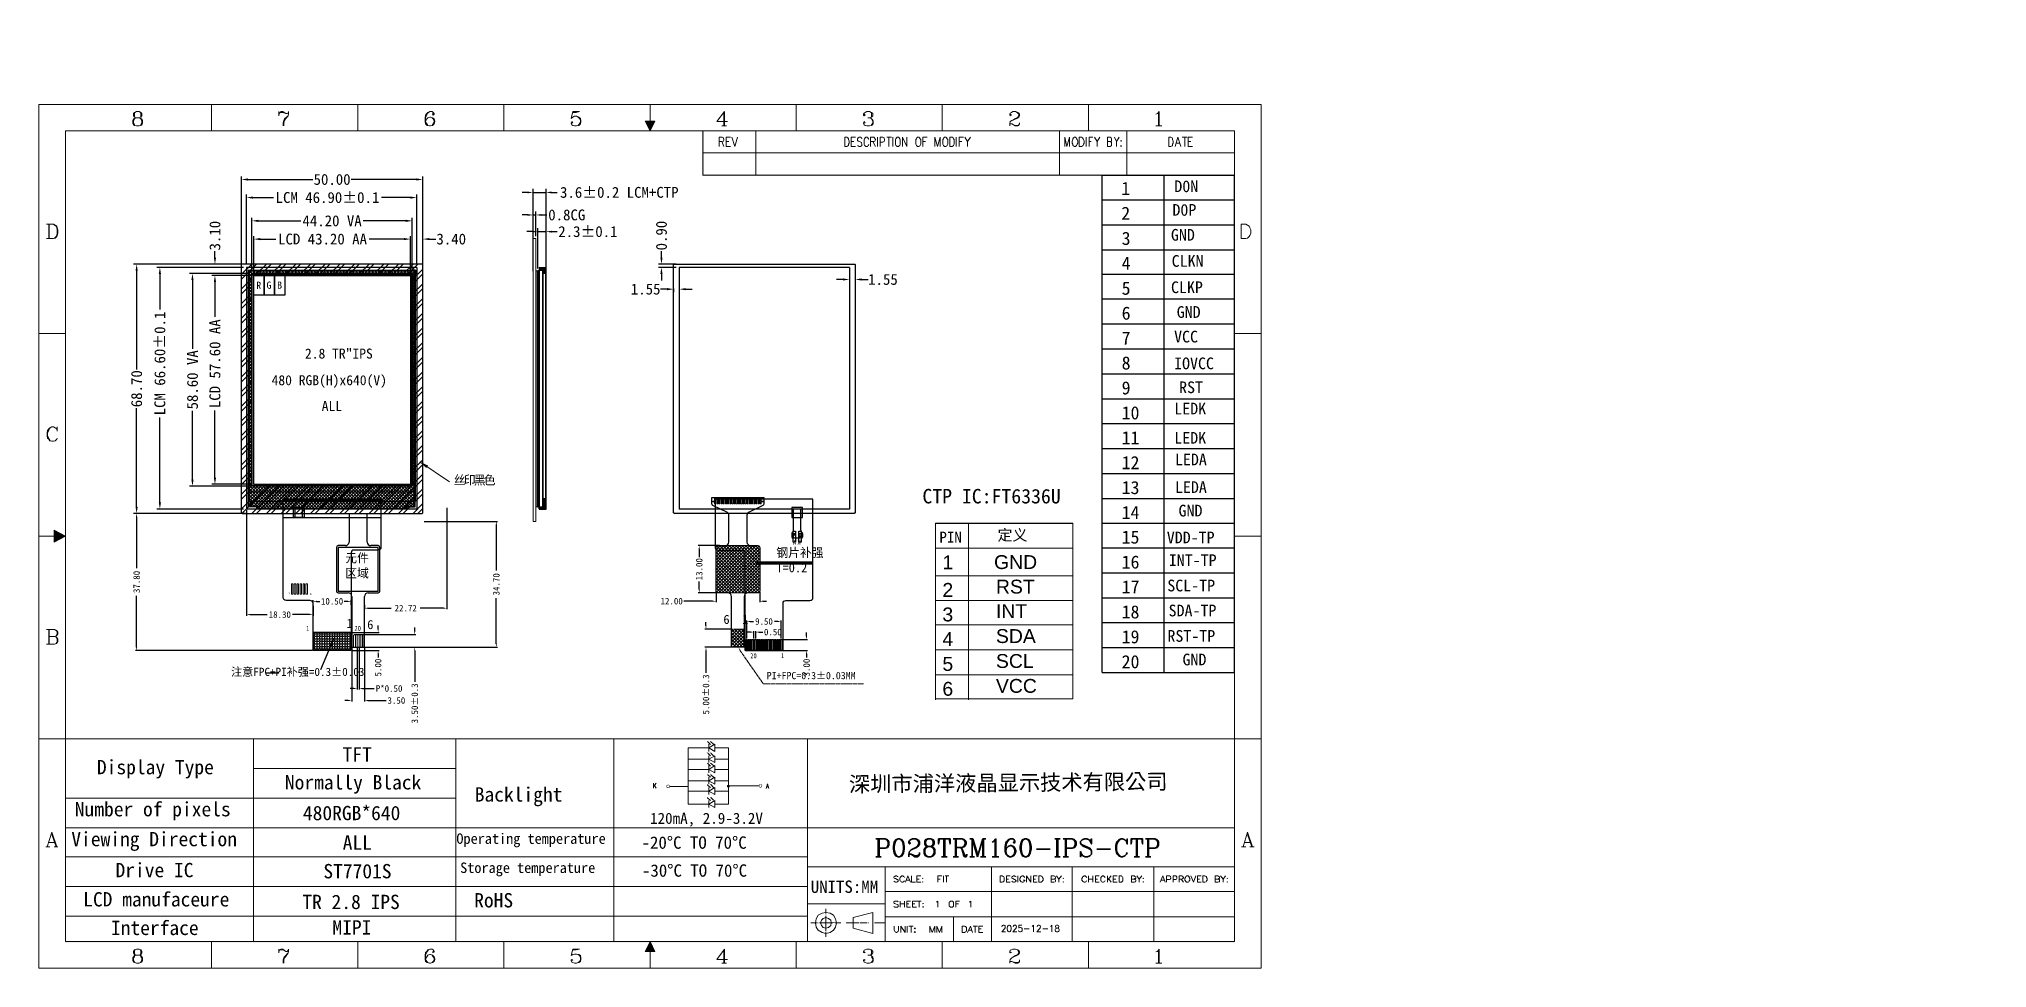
# Model space of a CAD drawing. Header units: millimetres. Extents: x -334 to 203, y -30 to 226.
import ezdxf

# ---------------------------------------------------------------- set-up
doc = ezdxf.new("R2010")
doc.units = ezdxf.units.MM
doc.linetypes.add('CENTER2', pattern=[1.125, 0.75, -0.125, 0.125, -0.125])
for name, color, linetype in [('', 7, 'Continuous'), ('C00-00-00', 7, 'Continuous'), ('DIM', 3, 'Continuous'), ('FPC-P', 4, 'Continuous'), ('lens', 6, 'Continuous'), ('TEXT', 2, 'Continuous')]:
    doc.layers.add(name, color=color, linetype=linetype)
for name, color, linetype, lineweight in [('FPC', 32, 'Continuous', 9), ('FPC Pad', 50, 'Continuous', 0), ('中心線', 1, 'CENTER2', 5), ('元件区', 7, 'Continuous', 13)]:
    doc.layers.add(name, color=color, linetype=linetype, lineweight=lineweight)
doc.styles.add('Arial', font='arial.ttf')
doc.styles.add('BD-宋体', font='', dxfattribs={"height": 3})
doc.styles.add('MONOTXT', font='simsun.ttc', dxfattribs={"width": 0.8, "height": 0.06})
doc.styles.add('OKV', font='PMingLiU.ttf')
doc.styles.add('ROMAND', font='romand.shx')
doc.styles.add('title', font='gbenor.shx', dxfattribs={"width": 0.8, "bigfont": 'gbcbig.shx'})
doc.styles.add('宋体', font='')
doc.styles.add('标注', font='romanc.shx')
doc.styles.get('BD-宋体').set_extended_font_data('SimSun')
doc.styles.get('宋体').set_extended_font_data('SimSun')
doc.dimstyles.new('BL_Housing', dxfattribs={"dimtxt": 2, "dimasz": 1.8, "dimexe": 0.825, "dimexo": 0.825, "dimgap": 0.2, "dimtad": 0, "dimzin": 0, "dimdsep": 46, "dimtxsty": '宋体', "dimcen": 0, "dimclrd": 256, "dimclre": 256, "dimclrt": 256, "dimazin": 0, "dimtp": 0.1, "dimtm": 0.1, "dimtfac": 0.9, "dimtofl": 0, "dimtmove": 0, "dimatfit": 3, "dimfxl": 1, "dimtolj": 1, "dimtzin": 0, "dimarcsym": 0})
doc.dimstyles.new('CAO1.000-1X', dxfattribs={"dimtxt": 1.5, "dimasz": 1.5, "dimexe": 1, "dimexo": 0.625, "dimgap": 0.3, "dimtad": 1, "dimzin": 9, "dimdsep": 46, "dimtxsty": 'ROMAND', "dimcen": 1.5, "dimclrd": 256, "dimclre": 256, "dimclrt": 256, "dimadec": 0, "dimazin": 2, "dimtfac": 1, "dimtmove": 0, "dimatfit": 3, "dimfxl": 1, "dimlwe": -1, "dimarcsym": 0})
doc.dimstyles.new('ISO-25', dxfattribs={"dimtxt": 2.5, "dimasz": 2.5, "dimexe": 1.25, "dimexo": 0.625, "dimtad": 1, "dimtxsty": 'Standard', "dimcen": 2.5, "dimadec": 0, "dimazin": 0, "dimtfac": 1, "dimtmove": 0, "dimatfit": 3, "dimfxl": 1, "dimarcsym": 0})
doc.dimstyles.new('ISO-25$0', dxfattribs={"dimscale": 0.6, "dimtxt": 1.2, "dimasz": 1.6, "dimexe": 0.5, "dimexo": 0.5, "dimtad": 0, "dimzin": 1, "dimdsep": 46, "dimtxsty": 'Standard', "dimcen": 1.5, "dimadec": 0, "dimazin": 0, "dimtp": 1.2, "dimtm": 1.2, "dimtfac": 1, "dimtofl": 0, "dimtmove": 0, "dimatfit": 0, "dimfxl": 0.5, "dimtolj": 1, "dimarcsym": 0})
doc.dimstyles.new('ISO-25$7', dxfattribs={"dimscale": 0.5, "dimtxt": 2.5, "dimasz": 2, "dimexe": 0.65, "dimexo": 0, "dimtad": 0, "dimdsep": 46, "dimtxsty": 'title', "dimcen": 1.6, "dimclrd": 7, "dimclre": 73, "dimclrt": 7, "dimazin": 0, "dimtfac": 1, "dimtofl": 0, "dimtmove": 0, "dimatfit": 0, "dimfxl": 1.25, "dimtolj": 1, "dimlwd": 9, "dimlwe": 9, "dimarcsym": 0})
pattern_1 = [(45, (-19342.22342, 15713.251304), (-0.04419417382, 0.04419417382), [])]
pattern_2 = [(45, (-2152.0963, -1429.3422), (-0.4490128, 0.4490128), []), (135, (-2152.0963, -1429.3422), (-0.4490128, -0.4490128), [])]

msp = doc.modelspace()

# ---------------------------------------------------------------- texts
at = {"color": 0}
for s, height, p in [('1', 3.603, (-35.331, 183.334)), ('D0N', 3.2262, (-20.713, 184.089)), ('2', 3.603, (-35.331, 176.466)), ('D0P', 3.2262, (-21.237, 177.59)), ('3', 3.603, (-35.229, 169.55)), ('GND', 3.2262, (-21.651, 170.717)), ('CLKN', 3.2262, (-21.449, 163.516)), ('4', 3.603, (-35.229, 162.681)), ('5', 3.603, (-35.229, 155.813)), ('CLKP', 3.2262, (-21.634, 156.265)), ('6', 3.603, (-35.229, 148.945)), ('GND', 3.2262, (-20.056, 149.441)), ('7', 3.603, (-35.229, 142.077)), ('VCC', 3.2262, (-20.783, 142.667)), ('8', 3.603, (-35.229, 135.208)), ('IOVCC', 3.2262, (-20.783, 135.282)), ('9', 3.603, (-35.229, 128.34)), ('RST', 3.2262, (-19.404, 128.693)), ('10', 3.603, (-35.229, 121.472)), ('LEDK', 3.2262, (-20.729, 122.826)), ('11', 3.603, (-35.229, 114.604)), ('LEDK', 3.2262, (-20.729, 114.756)), ('12', 3.603, (-35.229, 107.735)), ('LEDA', 3.2262, (-20.537, 108.8)), ('13', 3.603, (-35.229, 100.867)), ('LEDA', 3.2262, (-20.537, 101.18)), ('14', 3.603, (-35.229, 93.999)), ('GND', 3.2262, (-19.548, 94.707)), ('15', 3.603, (-35.229, 87.214)), ('VDD-TP', 3.2262, (-22.798, 87.305)), ('16', 3.603, (-35.229, 80.345)), ('INT-TP', 3.2262, (-22.242, 81.039)), ('17', 3.603, (-35.229, 73.477)), ('SCL-TP', 3.2262, (-22.651, 74.053)), ('18', 3.603, (-35.229, 66.609)), ('SDA-TP', 3.2262, (-22.298, 67.172)), ('19', 3.603, (-35.229, 59.741)), ('RST-TP', 3.2262, (-22.617, 60.165)), ('20', 3.603, (-35.229, 52.872)), ('GND', 3.2262, (-18.452, 53.667))]:
    msp.add_text(s, height=height, dxfattribs=at).set_placement(p)
at = {"color": 0, "style": '宋体'}
for s, height, p in [('R', 2, (-273.669, 157.409)), ('G', 2, (-270.841, 157.462)), ('B', 2, (-267.905, 157.456)), ('120mA, 2.9-3.2V ', 3.04714, (-165.16, 9.987))]:
    msp.add_text(s, height=height, dxfattribs=at).set_placement(p)
at = {"color": 0, "style": 'MONOTXT', "width": 0.8}
for s, height, p in [('1', 1.363, (-259.923, 63.128)), ('20', 1.3631, (-246.605, 63.184)), ('20', 1.3631, (-137.56, 55.631)), ('1', 1.363, (-129.083, 55.661))]:
    msp.add_text(s, height=height, dxfattribs=at).set_placement(p)
at = {"color": 0}
for s, insert, char_height, width, attachment_point in [('{\\T0.8;丝印黑色}', (-213.734, 106.008), 2.5, 57.44385, 2), ('{\\fNSimSun|b0|i0|c134|p49;注意FPC+PI补强=0.3%%P0.03}', (-280.602, 53.002), 2.24806, 44.29082, 1)]:
    msp.add_mtext(s, dxfattribs=dict(at, insert=insert, char_height=char_height, width=width, attachment_point=attachment_point))
at = {"color": 0, "extrusion": (0, 0, -1), "char_height": 1.183, "width": 0.97965, "attachment_point": 1, "text_direction": (-1, 0, 0), "style": 'BD-宋体'}
for s, insert in [('A', (-124.92, 88.083)), ('K', (-123.64, 88.083))]:
    msp.add_mtext(s, dxfattribs=dict(at, insert=insert))
at = {"color": 0, "attachment_point": 7}
for s, insert, char_height in [('{\\fSimSun|b0|i0|c0;Display Type}', (-317.56, 22.493), 3.94657), ('{\\fSimSun|b0|i0|c0;TFT}', (-249.88, 27.156), 3.94657), ('{\\fSimSun|b0|i0|c0|p2;Normally B\\fSimSun|b0|i0|c134|p2;lack}', (-265.771, 18.305), 3.94657), ('{\\fSimSun|b0|i0|c0;Number of pixels}', (-323.656, 10.919), 3.94657), ('{\\fSimSun|b0|i0|c0;Backlight}', (-213.469, 14.816), 3.94657), ('{\\fSimSun|b0|i0|c134|p2;480\\fSimSun|b0|i0|c0|p2;RGB*\\fSimSun|b0|i0|c134|p2;640}', (-260.809, 10.932), 3.94657), ('{\\fSimSun|b0|i0|c0;Viewing Direction}', (-324.615, 2.516), 3.94657), ('{\\fSimSun|b0|i0|c134|p2;ALL}', (-249.845, 2.83), 3.94657), ('{\\fSimSun|b0|i0|c0;Operating temperature}', (-218.521, 3.523), 2.87993), ('{\\fSimSun|b0|i0|c0|p2;-20%%DC TO 70%%DC }', (-167.495, 3.059), 3.40984), ('{\\fSimSun|b0|i0|c0;Drive IC}', (-312.438, -4.798), 3.94657), ('{\\fSimSun|b0|i0|c0|p2;ST77\\fSimSun|b0|i0|c134|p2;01S}', (-255.174, -5.097), 3.94657), ('{\\fSimSun|b0|i0|c0;Storage temperature}', (-217.481, -4.501), 2.87993), ('{\\fSimSun|b0|i0|c0|p2;-\\fSimSun|b0|i0|c134|p2;3\\fSimSun|b0|i0|c0|p2;0%%DC TO 70%%DC }', (-167.388, -4.641), 3.40984), ('{\\fSimSun|b0|i0|c0;LCD manufaceure}', (-321.343, -12.855), 3.94657), ('{\\fSimSun|b0|i0|c134|p2;TR 2.8 IPS}', (-260.963, -13.562), 3.94657), ('{\\fSimSun|b0|i0|c0;RoHS}', (-213.618, -13.119), 3.94657), ('{\\fSimSun|b0|i0|c0;UNITS:MM}', (-120.898, -9.107), 3.41325), ('{\\fSimSun|b0|i0|c0;Interface}', (-313.7, -20.733), 3.94657), ('{\\fSimSun|b0|i0|c134|p2;MIPI}', (-252.67, -20.534), 3.94657)]:
    msp.add_mtext(s, dxfattribs=dict(at, insert=insert, char_height=char_height))
at = {"color": 0, "insert": (-103.338, 5.842), "char_height": 4.90978, "width": 104.54128, "attachment_point": 1, "style": '标注'}
msp.add_mtext('P028TRM160-IPS-CTP', dxfattribs=at)
at = {"layer": 'C00-00-00', "char_height": 3.09964, "attachment_point": 7}
for insert, rotation in [((203.2, 175.133), 270), ((6.604, 122.428), 90)]:
    msp.add_mtext('{\\fArial|b1|i0|c0; }', dxfattribs=dict(at, insert=insert, rotation=rotation))
at = {"layer": 'DIM', "color": 4, "style": '宋体'}
for s, p in [('定义', (-69.436, 88.07)), ('PIN', (-85.45, 87.488))]:
    msp.add_text(s, height=3.027, dxfattribs=at).set_placement(p)
at = {"layer": 'DIM', "color": 4, "lineweight": 9, "style": 'Arial'}
for s, height, p in [('1', 3.825, (-84.617, 80.136)), ('GND', 3.8252, (-70.392, 80.216)), ('2', 3.825, (-84.617, 72.548)), ('RST', 3.8252, (-69.866, 73.454)), ('INT', 3.8252, (-69.866, 66.691)), ('3', 3.825, (-84.617, 65.785)), ('4', 3.825, (-84.617, 59.022)), ('SDA', 3.8252, (-69.866, 59.823)), ('5', 3.825, (-84.617, 52.155)), ('SCL', 3.8252, (-69.866, 52.956)), ('6', 3.825, (-84.617, 45.287)), ('VCC', 3.8252, (-69.866, 46.089))]:
    msp.add_text(s, height=height, dxfattribs=at).set_placement(p)
at = {"layer": 'DIM', "color": 6, "insert": (-130.357, 85.998), "char_height": 2.5, "width": 36.7828, "attachment_point": 1}
msp.add_mtext('钢片补强\\PT=0.2', dxfattribs=at)
at = {"layer": 'FPC', "color": 0, "insert": (-68.515, -17.967), "char_height": 1.7927, "width": 12.34562, "attachment_point": 1, "style": '标注'}
msp.add_mtext('2025-12-18', dxfattribs=at)
at = {"layer": 'FPC-P', "insert": (-90.12, 102.293), "char_height": 4, "width": 39.85348, "attachment_point": 1}
msp.add_mtext('{\\fSimHei|b0|i0|c134|p49;\\C1;CTP IC:FT6336U}', dxfattribs=at)
at = {"layer": 'lens', "char_height": 2.5, "attachment_point": 1}
for s, insert, width in [('元件区域', (-249.137, 84.523), 8.44288), ('1', (-248.805, 66.491), 1.21794), ('6', (-243.087, 66.171), 1.21794), ('6', (-144.95, 67.597), 1.21794), ('1', (-139.788, 67.596), 1.21794)]:
    msp.add_mtext(s, dxfattribs=dict(at, insert=insert, width=width))
at = {"layer": '中心線', "color": 1, "insert": (-108.534, 51.853), "char_height": 2, "width": 76.11899, "attachment_point": 3}
msp.add_mtext('{\\fSimSun|b0|i0|c134|p2;PI+FPC=0.3%%P0.03MM}', dxfattribs=at)

# ---------------------------------------------------------------- blocks, each defined once
blk = doc.blocks.new('*D93')
at = {"lineweight": -2}
for p, q in [((-197.6, 173.2), (-199.1, 173.2)), ((-196.1, 173.2), (-193.8, 173.2)), ((-192.3, 173.2), (-190.8, 173.2))]:
    blk.add_line(p, q, dxfattribs=at)
for p, q in [((-196.1, 163.03), (-196.1, 174.2)), ((-193.8, 163.98), (-193.8, 174.2))]:
    blk.add_line(p, q)
at = {"linetype": 'ByBlock'}
for points in [[(-197.6, 173.45), (-197.6, 172.95), (-196.1, 173.2)], [(-192.3, 173.45), (-192.3, 172.95), (-193.8, 173.2)]]:
    blk.add_solid(points, dxfattribs=at)
at = {"layer": 'Defpoints', "color": 0, "linetype": 'ByBlock'}
for p in [(-193.8, 173.2), (-196.1, 162.41), (-193.8, 163.36)]:
    blk.add_point(p, dxfattribs=at)
at = {"color": 2, "linetype": 'ByBlock', "insert": (-182.29, 173.2), "char_height": 3, "attachment_point": 5, "style": '宋体'}
blk.add_mtext('2.3%%P0.1', dxfattribs=at)
blk = doc.blocks.new('4redfs')
at = {"layer": '', "color": 1}
for p, q in [((19607.27, -14445), (19607.27, -14386.8)), ((19607.27, -14386.8), (19651.07, -14386.8)), ((19651.07, -14386.8), (19651.07, -14445)), ((19651.07, -14445), (19607.27, -14445))]:
    blk.add_line(p, q, dxfattribs=at)
blk = doc.blocks.new('A$C39B32D12')
at = {"layer": '', "color": 0}
for p, q in [((-22.85, 0), (22.85, 0)), ((-22.85, -63.6), (-22.85, 0)), ((-21.6, -1.25), (21.6, -1.25)), ((-21.6, -58.85), (-21.6, -1.25)), ((21.6, -1.25), (21.6, -58.85)), ((22.85, 0), (22.85, -63.6)), ((21.6, -58.85), (-21.6, -58.85)), ((22.85, -61.05), (-22.85, -61.05)), ((-22.85, -63.6), (22.85, -63.6))]:
    blk.add_line(p, q, dxfattribs=at)
for points in [[(-12.81, -63.2), (-13.28, -63.2), (-13.28, -63.3), (-12.81, -63.3)], [(-12.81, -62.9), (-12.75, -62.9), (-12.75, -63.6), (-12.81, -63.6)], [(-12.69, -62.9), (-12.63, -62.9), (-12.63, -63.6), (-12.69, -63.6)], [(-12.57, -62.9), (-12.51, -62.9), (-12.51, -63.6), (-12.57, -63.6)], [(-12.45, -62.9), (-12.39, -62.9), (-12.39, -63.6), (-12.45, -63.6)], [(-12.33, -62.9), (-12.27, -62.9), (-12.27, -63.6), (-12.33, -63.6)], [(-12.21, -62.9), (-12.15, -62.9), (-12.15, -63.6), (-12.21, -63.6)], [(-12.09, -62.9), (-12.03, -62.9), (-12.03, -63.6), (-12.09, -63.6)], [(-11.97, -62.9), (-11.91, -62.9), (-11.91, -63.6), (-11.97, -63.6)], [(-11.85, -62.9), (-11.79, -62.9), (-11.79, -63.6), (-11.85, -63.6)], [(-11.73, -62.9), (-11.67, -62.9), (-11.67, -63.6), (-11.73, -63.6)], [(-11.61, -62.9), (-11.55, -62.9), (-11.55, -63.6), (-11.61, -63.6)], [(-11.49, -62.9), (-11.43, -62.9), (-11.43, -63.6), (-11.49, -63.6)], [(-11.37, -62.9), (-11.31, -62.9), (-11.31, -63.6), (-11.37, -63.6)], [(-11.25, -62.9), (-11.19, -62.9), (-11.19, -63.6), (-11.25, -63.6)], [(-11.13, -62.9), (-11.07, -62.9), (-11.07, -63.6), (-11.13, -63.6)], [(-11.01, -62.9), (-10.95, -62.9), (-10.95, -63.6), (-11.01, -63.6)], [(-10.89, -62.9), (-10.83, -62.9), (-10.83, -63.6), (-10.89, -63.6)], [(-10.77, -62.9), (-10.71, -62.9), (-10.71, -63.6), (-10.77, -63.6)], [(-10.65, -62.9), (-10.59, -62.9), (-10.59, -63.6), (-10.65, -63.6)], [(-10.53, -62.9), (-10.47, -62.9), (-10.47, -63.6), (-10.53, -63.6)], [(-10.41, -62.9), (-10.35, -62.9), (-10.35, -63.6), (-10.41, -63.6)], [(-10.29, -62.9), (-10.23, -62.9), (-10.23, -63.6), (-10.29, -63.6)], [(-10.17, -62.9), (-10.11, -62.9), (-10.11, -63.6), (-10.17, -63.6)], [(-10.05, -62.9), (-9.99, -62.9), (-9.99, -63.6), (-10.05, -63.6)], [(-9.93, -62.9), (-9.87, -62.9), (-9.87, -63.6), (-9.93, -63.6)], [(-9.81, -62.9), (-9.75, -62.9), (-9.75, -63.6), (-9.81, -63.6)], [(-9.69, -62.9), (-9.63, -62.9), (-9.63, -63.6), (-9.69, -63.6)], [(-9.57, -62.9), (-9.51, -62.9), (-9.51, -63.6), (-9.57, -63.6)], [(-9.45, -62.9), (-9.39, -62.9), (-9.39, -63.6), (-9.45, -63.6)], [(-9.33, -62.9), (-9.27, -62.9), (-9.27, -63.6), (-9.33, -63.6)], [(-9.21, -62.9), (-9.15, -62.9), (-9.15, -63.6), (-9.21, -63.6)], [(-9.09, -62.9), (-9.03, -62.9), (-9.03, -63.6), (-9.09, -63.6)], [(-8.97, -62.9), (-8.91, -62.9), (-8.91, -63.6), (-8.97, -63.6)], [(-8.85, -62.9), (-8.79, -62.9), (-8.79, -63.6), (-8.85, -63.6)], [(-8.73, -62.9), (-8.67, -62.9), (-8.67, -63.6), (-8.73, -63.6)], [(-8.61, -62.9), (-8.55, -62.9), (-8.55, -63.6), (-8.61, -63.6)], [(-8.49, -62.9), (-8.43, -62.9), (-8.43, -63.6), (-8.49, -63.6)], [(-8.37, -62.9), (-8.31, -62.9), (-8.31, -63.6), (-8.37, -63.6)], [(-8.25, -62.9), (-8.19, -62.9), (-8.19, -63.6), (-8.25, -63.6)], [(-8.13, -62.9), (-8.07, -62.9), (-8.07, -63.6), (-8.13, -63.6)], [(-8.01, -62.9), (-7.95, -62.9), (-7.95, -63.6), (-8.01, -63.6)], [(-7.89, -62.9), (-7.83, -62.9), (-7.83, -63.6), (-7.89, -63.6)], [(-7.77, -62.9), (-7.71, -62.9), (-7.71, -63.6), (-7.77, -63.6)], [(-7.65, -62.9), (-7.59, -62.9), (-7.59, -63.6), (-7.65, -63.6)], [(-7.53, -62.9), (-7.47, -62.9), (-7.47, -63.6), (-7.53, -63.6)], [(-7.41, -62.9), (-7.35, -62.9), (-7.35, -63.6), (-7.41, -63.6)], [(-7.29, -62.9), (-7.23, -62.9), (-7.23, -63.6), (-7.29, -63.6)], [(-7.17, -62.9), (-7.11, -62.9), (-7.11, -63.6), (-7.17, -63.6)], [(-7.05, -62.9), (-6.99, -62.9), (-6.99, -63.6), (-7.05, -63.6)], [(-6.93, -62.9), (-6.87, -62.9), (-6.87, -63.6), (-6.93, -63.6)], [(-6.81, -62.9), (-6.75, -62.9), (-6.75, -63.6), (-6.81, -63.6)], [(-6.69, -62.9), (-6.63, -62.9), (-6.63, -63.6), (-6.69, -63.6)], [(-6.57, -62.9), (-6.51, -62.9), (-6.51, -63.6), (-6.57, -63.6)], [(-6.45, -62.9), (-6.39, -62.9), (-6.39, -63.6), (-6.45, -63.6)], [(-6.33, -62.9), (-6.27, -62.9), (-6.27, -63.6), (-6.33, -63.6)], [(-6.21, -62.9), (-6.15, -62.9), (-6.15, -63.6), (-6.21, -63.6)], [(-6.09, -62.9), (-6.03, -62.9), (-6.03, -63.6), (-6.09, -63.6)], [(-5.97, -62.9), (-5.91, -62.9), (-5.91, -63.6), (-5.97, -63.6)], [(-5.85, -62.9), (-5.79, -62.9), (-5.79, -63.6), (-5.85, -63.6)], [(-5.73, -62.9), (-5.67, -62.9), (-5.67, -63.6), (-5.73, -63.6)], [(-5.61, -62.9), (-5.55, -62.9), (-5.55, -63.6), (-5.61, -63.6)], [(-5.49, -62.9), (-5.43, -62.9), (-5.43, -63.6), (-5.49, -63.6)], [(-5.37, -62.9), (-5.31, -62.9), (-5.31, -63.6), (-5.37, -63.6)], [(-5.25, -62.9), (-5.19, -62.9), (-5.19, -63.6), (-5.25, -63.6)], [(-5.13, -62.9), (-5.07, -62.9), (-5.07, -63.6), (-5.13, -63.6)], [(-5.01, -62.9), (-4.95, -62.9), (-4.95, -63.6), (-5.01, -63.6)], [(-4.89, -62.9), (-4.83, -62.9), (-4.83, -63.6), (-4.89, -63.6)], [(-4.77, -62.9), (-4.71, -62.9), (-4.71, -63.6), (-4.77, -63.6)], [(-4.65, -62.9), (-4.59, -62.9), (-4.59, -63.6), (-4.65, -63.6)], [(-4.53, -62.9), (-4.47, -62.9), (-4.47, -63.6), (-4.53, -63.6)], [(-4.41, -62.9), (-4.35, -62.9), (-4.35, -63.6), (-4.41, -63.6)], [(-4.29, -62.9), (-4.23, -62.9), (-4.23, -63.6), (-4.29, -63.6)], [(-4.17, -62.9), (-4.11, -62.9), (-4.11, -63.6), (-4.17, -63.6)], [(-4.05, -62.9), (-3.99, -62.9), (-3.99, -63.6), (-4.05, -63.6)], [(-3.93, -62.9), (-3.87, -62.9), (-3.87, -63.6), (-3.93, -63.6)], [(-3.81, -62.9), (-3.75, -62.9), (-3.75, -63.6), (-3.81, -63.6)], [(-3.69, -62.9), (-3.63, -62.9), (-3.63, -63.6), (-3.69, -63.6)], [(-3.57, -62.9), (-3.51, -62.9), (-3.51, -63.6), (-3.57, -63.6)], [(-3.45, -62.9), (-3.39, -62.9), (-3.39, -63.6), (-3.45, -63.6)], [(-3.33, -62.9), (-3.27, -62.9), (-3.27, -63.6), (-3.33, -63.6)], [(-3.21, -62.9), (-3.15, -62.9), (-3.15, -63.6), (-3.21, -63.6)], [(-3.09, -62.9), (-3.03, -62.9), (-3.03, -63.6), (-3.09, -63.6)], [(-2.97, -62.9), (-2.91, -62.9), (-2.91, -63.6), (-2.97, -63.6)], [(-2.85, -62.9), (-2.79, -62.9), (-2.79, -63.6), (-2.85, -63.6)], [(-2.73, -62.9), (-2.67, -62.9), (-2.67, -63.6), (-2.73, -63.6)], [(-2.61, -62.9), (-2.55, -62.9), (-2.55, -63.6), (-2.61, -63.6)], [(-2.49, -62.9), (-2.43, -62.9), (-2.43, -63.6), (-2.49, -63.6)], [(-2.37, -62.9), (-2.31, -62.9), (-2.31, -63.6), (-2.37, -63.6)], [(-2.25, -62.9), (-2.19, -62.9), (-2.19, -63.6), (-2.25, -63.6)], [(-2.13, -62.9), (-2.07, -62.9), (-2.07, -63.6), (-2.13, -63.6)], [(-2.01, -62.9), (-1.95, -62.9), (-1.95, -63.6), (-2.01, -63.6)], [(-1.89, -62.9), (-1.83, -62.9), (-1.83, -63.6), (-1.89, -63.6)], [(-1.77, -62.9), (-1.71, -62.9), (-1.71, -63.6), (-1.77, -63.6)], [(-1.65, -62.9), (-1.59, -62.9), (-1.59, -63.6), (-1.65, -63.6)], [(-1.53, -62.9), (-1.47, -62.9), (-1.47, -63.6), (-1.53, -63.6)], [(-1.41, -62.9), (-1.35, -62.9), (-1.35, -63.6), (-1.41, -63.6)], [(-1.29, -62.9), (-1.23, -62.9), (-1.23, -63.6), (-1.29, -63.6)], [(-1.17, -62.9), (-1.11, -62.9), (-1.11, -63.6), (-1.17, -63.6)], [(-1.05, -62.9), (-0.99, -62.9), (-0.99, -63.6), (-1.05, -63.6)], [(-0.93, -62.9), (-0.87, -62.9), (-0.87, -63.6), (-0.93, -63.6)], [(-0.81, -62.9), (-0.75, -62.9), (-0.75, -63.6), (-0.81, -63.6)], [(-0.69, -62.9), (-0.63, -62.9), (-0.63, -63.6), (-0.69, -63.6)], [(-0.57, -62.9), (-0.51, -62.9), (-0.51, -63.6), (-0.57, -63.6)], [(-0.45, -62.9), (-0.39, -62.9), (-0.39, -63.6), (-0.45, -63.6)], [(-0.33, -62.9), (-0.27, -62.9), (-0.27, -63.6), (-0.33, -63.6)], [(-0.21, -62.9), (-0.15, -62.9), (-0.15, -63.6), (-0.21, -63.6)], [(-0.09, -62.9), (-0.03, -62.9), (-0.03, -63.6), (-0.09, -63.6)], [(0.03, -62.9), (0.09, -62.9), (0.09, -63.6), (0.03, -63.6)], [(0.15, -62.9), (0.21, -62.9), (0.21, -63.6), (0.15, -63.6)], [(0.27, -62.9), (0.33, -62.9), (0.33, -63.6), (0.27, -63.6)], [(0.39, -62.9), (0.45, -62.9), (0.45, -63.6), (0.39, -63.6)], [(0.51, -62.9), (0.57, -62.9), (0.57, -63.6), (0.51, -63.6)], [(0.63, -62.9), (0.69, -62.9), (0.69, -63.6), (0.63, -63.6)], [(0.75, -62.9), (0.81, -62.9), (0.81, -63.6), (0.75, -63.6)], [(0.87, -62.9), (0.93, -62.9), (0.93, -63.6), (0.87, -63.6)], [(0.99, -62.9), (1.05, -62.9), (1.05, -63.6), (0.99, -63.6)], [(1.11, -62.9), (1.17, -62.9), (1.17, -63.6), (1.11, -63.6)], [(1.23, -62.9), (1.29, -62.9), (1.29, -63.6), (1.23, -63.6)], [(1.35, -62.9), (1.41, -62.9), (1.41, -63.6), (1.35, -63.6)], [(1.47, -62.9), (1.53, -62.9), (1.53, -63.6), (1.47, -63.6)], [(1.59, -62.9), (1.65, -62.9), (1.65, -63.6), (1.59, -63.6)], [(1.71, -62.9), (1.77, -62.9), (1.77, -63.6), (1.71, -63.6)], [(1.83, -62.9), (1.89, -62.9), (1.89, -63.6), (1.83, -63.6)], [(1.95, -62.9), (2.01, -62.9), (2.01, -63.6), (1.95, -63.6)], [(2.07, -62.9), (2.13, -62.9), (2.13, -63.6), (2.07, -63.6)], [(2.19, -62.9), (2.25, -62.9), (2.25, -63.6), (2.19, -63.6)], [(2.31, -62.9), (2.37, -62.9), (2.37, -63.6), (2.31, -63.6)], [(2.43, -62.9), (2.49, -62.9), (2.49, -63.6), (2.43, -63.6)], [(2.55, -62.9), (2.61, -62.9), (2.61, -63.6), (2.55, -63.6)], [(2.67, -62.9), (2.73, -62.9), (2.73, -63.6), (2.67, -63.6)], [(2.79, -62.9), (2.85, -62.9), (2.85, -63.6), (2.79, -63.6)], [(2.91, -62.9), (2.97, -62.9), (2.97, -63.6), (2.91, -63.6)], [(3.03, -62.9), (3.09, -62.9), (3.09, -63.6), (3.03, -63.6)], [(3.15, -62.9), (3.21, -62.9), (3.21, -63.6), (3.15, -63.6)], [(3.27, -62.9), (3.33, -62.9), (3.33, -63.6), (3.27, -63.6)], [(3.39, -62.9), (3.45, -62.9), (3.45, -63.6), (3.39, -63.6)], [(3.51, -62.9), (3.57, -62.9), (3.57, -63.6), (3.51, -63.6)], [(3.63, -62.9), (3.69, -62.9), (3.69, -63.6), (3.63, -63.6)], [(3.75, -62.9), (3.81, -62.9), (3.81, -63.6), (3.75, -63.6)], [(3.87, -62.9), (3.93, -62.9), (3.93, -63.6), (3.87, -63.6)], [(3.99, -62.9), (4.05, -62.9), (4.05, -63.6), (3.99, -63.6)], [(4.11, -62.9), (4.17, -62.9), (4.17, -63.6), (4.11, -63.6)], [(4.23, -62.9), (4.29, -62.9), (4.29, -63.6), (4.23, -63.6)], [(4.35, -62.9), (4.41, -62.9), (4.41, -63.6), (4.35, -63.6)], [(4.47, -62.9), (4.53, -62.9), (4.53, -63.6), (4.47, -63.6)], [(4.59, -62.9), (4.65, -62.9), (4.65, -63.6), (4.59, -63.6)], [(4.71, -62.9), (4.77, -62.9), (4.77, -63.6), (4.71, -63.6)], [(4.83, -62.9), (4.89, -62.9), (4.89, -63.6), (4.83, -63.6)], [(4.95, -62.9), (5.01, -62.9), (5.01, -63.6), (4.95, -63.6)], [(5.07, -62.9), (5.13, -62.9), (5.13, -63.6), (5.07, -63.6)], [(5.19, -62.9), (5.25, -62.9), (5.25, -63.6), (5.19, -63.6)], [(5.31, -62.9), (5.37, -62.9), (5.37, -63.6), (5.31, -63.6)], [(5.43, -62.9), (5.49, -62.9), (5.49, -63.6), (5.43, -63.6)], [(5.55, -62.9), (5.61, -62.9), (5.61, -63.6), (5.55, -63.6)], [(5.67, -62.9), (5.73, -62.9), (5.73, -63.6), (5.67, -63.6)], [(5.79, -62.9), (5.85, -62.9), (5.85, -63.6), (5.79, -63.6)], [(5.91, -62.9), (5.97, -62.9), (5.97, -63.6), (5.91, -63.6)], [(6.03, -62.9), (6.09, -62.9), (6.09, -63.6), (6.03, -63.6)], [(6.15, -62.9), (6.21, -62.9), (6.21, -63.6), (6.15, -63.6)], [(6.27, -62.9), (6.33, -62.9), (6.33, -63.6), (6.27, -63.6)], [(6.39, -62.9), (6.45, -62.9), (6.45, -63.6), (6.39, -63.6)], [(6.51, -62.9), (6.57, -62.9), (6.57, -63.6), (6.51, -63.6)], [(6.63, -62.9), (6.69, -62.9), (6.69, -63.6), (6.63, -63.6)], [(6.75, -62.9), (6.81, -62.9), (6.81, -63.6), (6.75, -63.6)], [(6.87, -62.9), (6.93, -62.9), (6.93, -63.6), (6.87, -63.6)], [(6.99, -62.9), (7.05, -62.9), (7.05, -63.6), (6.99, -63.6)], [(7.11, -62.9), (7.17, -62.9), (7.17, -63.6), (7.11, -63.6)], [(7.23, -62.9), (7.29, -62.9), (7.29, -63.6), (7.23, -63.6)], [(7.35, -62.9), (7.41, -62.9), (7.41, -63.6), (7.35, -63.6)], [(7.47, -62.9), (7.53, -62.9), (7.53, -63.6), (7.47, -63.6)], [(7.59, -62.9), (7.65, -62.9), (7.65, -63.6), (7.59, -63.6)], [(7.71, -62.9), (7.77, -62.9), (7.77, -63.6), (7.71, -63.6)], [(7.83, -62.9), (7.89, -62.9), (7.89, -63.6), (7.83, -63.6)], [(7.95, -62.9), (8.01, -62.9), (8.01, -63.6), (7.95, -63.6)], [(8.07, -62.9), (8.13, -62.9), (8.13, -63.6), (8.07, -63.6)], [(8.19, -62.9), (8.25, -62.9), (8.25, -63.6), (8.19, -63.6)], [(8.31, -62.9), (8.37, -62.9), (8.37, -63.6), (8.31, -63.6)], [(8.43, -62.9), (8.49, -62.9), (8.49, -63.6), (8.43, -63.6)], [(8.55, -62.9), (8.61, -62.9), (8.61, -63.6), (8.55, -63.6)], [(8.67, -62.9), (8.73, -62.9), (8.73, -63.6), (8.67, -63.6)], [(8.79, -62.9), (8.85, -62.9), (8.85, -63.6), (8.79, -63.6)], [(8.91, -62.9), (8.97, -62.9), (8.97, -63.6), (8.91, -63.6)], [(9.03, -62.9), (9.09, -62.9), (9.09, -63.6), (9.03, -63.6)], [(9.15, -62.9), (9.21, -62.9), (9.21, -63.6), (9.15, -63.6)], [(9.27, -62.9), (9.33, -62.9), (9.33, -63.6), (9.27, -63.6)], [(9.39, -62.9), (9.45, -62.9), (9.45, -63.6), (9.39, -63.6)], [(9.51, -62.9), (9.57, -62.9), (9.57, -63.6), (9.51, -63.6)], [(9.63, -62.9), (9.69, -62.9), (9.69, -63.6), (9.63, -63.6)], [(9.75, -62.9), (9.81, -62.9), (9.81, -63.6), (9.75, -63.6)], [(9.87, -62.9), (9.93, -62.9), (9.93, -63.6), (9.87, -63.6)], [(9.99, -62.9), (10.05, -62.9), (10.05, -63.6), (9.99, -63.6)], [(10.11, -62.9), (10.17, -62.9), (10.17, -63.6), (10.11, -63.6)], [(10.23, -62.9), (10.29, -62.9), (10.29, -63.6), (10.23, -63.6)], [(10.35, -62.9), (10.41, -62.9), (10.41, -63.6), (10.35, -63.6)], [(10.47, -62.9), (10.53, -62.9), (10.53, -63.6), (10.47, -63.6)], [(10.59, -62.9), (10.65, -62.9), (10.65, -63.6), (10.59, -63.6)], [(10.71, -62.9), (10.77, -62.9), (10.77, -63.6), (10.71, -63.6)], [(10.83, -62.9), (10.89, -62.9), (10.89, -63.6), (10.83, -63.6)], [(10.95, -62.9), (11.01, -62.9), (11.01, -63.6), (10.95, -63.6)], [(11.07, -62.9), (11.13, -62.9), (11.13, -63.6), (11.07, -63.6)], [(11.19, -62.9), (11.25, -62.9), (11.25, -63.6), (11.19, -63.6)], [(11.31, -62.9), (11.37, -62.9), (11.37, -63.6), (11.31, -63.6)], [(11.43, -62.9), (11.49, -62.9), (11.49, -63.6), (11.43, -63.6)], [(11.55, -62.9), (11.61, -62.9), (11.61, -63.6), (11.55, -63.6)], [(11.67, -62.9), (11.73, -62.9), (11.73, -63.6), (11.67, -63.6)], [(11.79, -62.9), (11.85, -62.9), (11.85, -63.6), (11.79, -63.6)], [(11.91, -62.9), (11.97, -62.9), (11.97, -63.6), (11.91, -63.6)], [(12.03, -62.9), (12.09, -62.9), (12.09, -63.6), (12.03, -63.6)], [(12.15, -62.9), (12.21, -62.9), (12.21, -63.6), (12.15, -63.6)], [(12.27, -62.9), (12.33, -62.9), (12.33, -63.6), (12.27, -63.6)], [(12.39, -62.9), (12.45, -62.9), (12.45, -63.6), (12.39, -63.6)], [(12.51, -62.9), (12.57, -62.9), (12.57, -63.6), (12.51, -63.6)], [(12.63, -62.9), (12.69, -62.9), (12.69, -63.6), (12.63, -63.6)], [(12.75, -62.9), (12.81, -62.9), (12.81, -63.6), (12.75, -63.6)], [(12.81, -63.2), (13.28, -63.2), (13.28, -63.3), (12.81, -63.3)]]:
    blk.add_lwpolyline(points, close=True, dxfattribs=at)
at = {"char_height": 0.2763, "width": 1.9481, "attachment_point": 1, "rotation": 0, "style": '宋体'}
for s, insert in [('{\\fNSimSun|b0|i0|c134|p49;\\C0;214}', (-13.27, -62.37)), ('{\\fNSimSun|b0|i0|c134|p49;\\C0;1}', (12.87, -62.37))]:
    blk.add_mtext(s, dxfattribs=dict(at, insert=insert))
at = {"layer": 'TEXT', "color": 1, "style": '宋体'}
for s, height, p in [('    2.8 TR"IPS', 2.7479, (-14.95, -24.18)), ('480 RGB(H)x640(V)', 2.7479, (-16.66, -31.52)), ('ALL', 2.748, (-2.85, -38.61))]:
    blk.add_text(s, height=height, dxfattribs=at).set_placement(p)
blk = doc.blocks.new('*D97')
at = {"lineweight": -2}
for p, q in [((-274.37, 161.98), (-274.37, 171.98)), ((-231.17, 161.98), (-231.17, 171.98)), ((-272.57, 171.15), (-268.29, 171.15)), ((-232.97, 171.15), (-242.51, 171.15))]:
    blk.add_line(p, q, dxfattribs=at)
for points in [[(-272.57, 171.45), (-272.57, 170.85), (-274.37, 171.15)], [(-232.97, 171.45), (-232.97, 170.85), (-231.17, 171.15)]]:
    blk.add_solid(points)
at = {"layer": 'Defpoints', "color": 0}
for p in [(-231.17, 171.15), (-274.37, 161.16), (-231.17, 161.16)]:
    blk.add_point(p, dxfattribs=at)
at = {"insert": (-255.4, 171.15), "char_height": 3, "attachment_point": 5, "style": '宋体'}
blk.add_mtext('\\A1;LCD 43.20 AA', dxfattribs=at)
blk = doc.blocks.new('*D98')
at = {"lineweight": -2}
for p, q in [((-276.32, 164.18), (-276.32, 183.41)), ((-274.52, 182.59), (-268.89, 182.59)), ((-231.22, 182.59), (-239.19, 182.59)), ((-229.42, 164.18), (-229.42, 183.41))]:
    blk.add_line(p, q, dxfattribs=at)
for points in [[(-274.52, 182.89), (-274.52, 182.29), (-276.32, 182.59)], [(-231.22, 182.89), (-231.22, 182.29), (-229.42, 182.59)]]:
    blk.add_solid(points)
at = {"layer": 'Defpoints', "color": 0}
for p in [(-229.42, 182.59), (-276.32, 163.36), (-229.42, 163.36)]:
    blk.add_point(p, dxfattribs=at)
at = {"insert": (-254.04, 182.59), "char_height": 3, "attachment_point": 5, "style": '宋体'}
blk.add_mtext('\\A1;LCM 46.90%%P0.1', dxfattribs=at)
blk = doc.blocks.new('*D99')
at = {"lineweight": -2}
for p, q in [((-275.2, 161.16), (-285.87, 161.16)), ((-285.04, 159.36), (-285.04, 149.7)), ((-285.04, 105.36), (-285.04, 123.91)), ((-275.2, 103.56), (-285.87, 103.56))]:
    blk.add_line(p, q, dxfattribs=at)
for points in [[(-285.34, 159.36), (-284.74, 159.36), (-285.04, 161.16)], [(-285.34, 105.36), (-284.74, 105.36), (-285.04, 103.56)]]:
    blk.add_solid(points)
at = {"layer": 'Defpoints', "color": 0}
for p in [(-274.37, 161.16), (-285.04, 103.56), (-274.37, 103.56)]:
    blk.add_point(p, dxfattribs=at)
at = {"insert": (-285.04, 136.8), "char_height": 3, "attachment_point": 5, "rotation": 90, "style": '宋体'}
blk.add_mtext('\\A1;LCD 57.60 AA', dxfattribs=at)
blk = doc.blocks.new('*D100')
at = {"lineweight": -2}
for p, q in [((-277.15, 163.36), (-301.03, 163.36)), ((-300.21, 161.56), (-300.21, 151.71)), ((-300.21, 98.56), (-300.21, 122.01)), ((-277.15, 96.76), (-301.03, 96.76))]:
    blk.add_line(p, q, dxfattribs=at)
for points in [[(-300.51, 161.56), (-299.91, 161.56), (-300.21, 163.36)], [(-300.51, 98.56), (-299.91, 98.56), (-300.21, 96.76)]]:
    blk.add_solid(points)
at = {"layer": 'Defpoints', "color": 0}
for p in [(-300.21, 163.36), (-276.32, 163.36), (-276.32, 96.76)]:
    blk.add_point(p, dxfattribs=at)
at = {"insert": (-300.21, 136.86), "char_height": 3, "attachment_point": 5, "rotation": 90, "style": '宋体'}
blk.add_mtext('\\A1;LCM 66.60%%P0.1', dxfattribs=at)
blk = doc.blocks.new('*D101')
at = {"color": 0, "lineweight": -2}
for p, q in [((-137.49, 62.83), (-138.45, 62.83)), ((-136.53, 61.06), (-136.53, 63.13)), ((-136.03, 61.06), (-136.03, 63.13)), ((-135.07, 62.83), (-134.11, 62.83))]:
    blk.add_line(p, q, dxfattribs=at)
at = {"color": 0}
for points in [[(-137.49, 62.99), (-137.49, 62.67), (-136.53, 62.83)], [(-135.07, 62.99), (-135.07, 62.67), (-136.03, 62.83)]]:
    blk.add_solid(points, dxfattribs=at)
at = {"layer": 'Defpoints', "color": 0}
for p in [(-136.53, 60.76), (-136.03, 62.83), (-136.03, 60.76)]:
    blk.add_point(p, dxfattribs=at)
at = {"color": 0, "insert": (-131.33, 62.83), "char_height": 1.8, "attachment_point": 5}
blk.add_mtext('\\A1;0.50', dxfattribs=at)
blk = doc.blocks.new('*D102')
at = {"color": 0, "lineweight": -2}
for p, q in [((-276.62, 95.56), (-306.92, 95.56)), ((-306.62, 94.6), (-306.62, 80.48)), ((-306.62, 58.72), (-306.62, 72.83)), ((-258.12, 57.76), (-306.92, 57.76))]:
    blk.add_line(p, q, dxfattribs=at)
at = {"color": 0}
for points in [[(-306.78, 94.6), (-306.46, 94.6), (-306.62, 95.56)], [(-306.78, 58.72), (-306.46, 58.72), (-306.62, 57.76)]]:
    blk.add_solid(points, dxfattribs=at)
at = {"layer": 'Defpoints', "color": 0}
for p in [(-276.32, 95.56), (-306.62, 57.76), (-257.82, 57.76)]:
    blk.add_point(p, dxfattribs=at)
at = {"color": 0, "insert": (-306.62, 76.66), "char_height": 1.8, "attachment_point": 5, "rotation": 90}
blk.add_mtext('\\A1;37.80', dxfattribs=at)
blk = doc.blocks.new('*D103')
at = {"color": 0, "lineweight": -2}
for p, q in [((-276.32, 96.46), (-276.32, 67.35)), ((-258.02, 70.05), (-258.02, 67.35)), ((-275.36, 67.65), (-270.7, 67.65)), ((-258.98, 67.65), (-263.65, 67.65))]:
    blk.add_line(p, q, dxfattribs=at)
at = {"color": 0}
for points in [[(-275.36, 67.81), (-275.36, 67.49), (-276.32, 67.65)], [(-258.98, 67.81), (-258.98, 67.49), (-258.02, 67.65)]]:
    blk.add_solid(points, dxfattribs=at)
at = {"layer": 'Defpoints', "color": 0}
for p in [(-276.32, 96.76), (-258.02, 70.35), (-258.02, 67.65)]:
    blk.add_point(p, dxfattribs=at)
at = {"color": 0, "insert": (-267.17, 67.65), "char_height": 1.8, "attachment_point": 5}
blk.add_mtext('\\A1;18.30', dxfattribs=at)
blk = doc.blocks.new('*D104')
at = {"color": 0, "lineweight": -2}
for p, q in [((-258.02, 70.35), (-258.02, 71.61)), ((-257.06, 71.31), (-256.15, 71.31)), ((-248.48, 71.31), (-249.4, 71.31)), ((-247.52, 70.35), (-247.52, 71.61))]:
    blk.add_line(p, q, dxfattribs=at)
at = {"color": 0}
for points in [[(-257.06, 71.47), (-257.06, 71.15), (-258.02, 71.31)], [(-248.48, 71.47), (-248.48, 71.15), (-247.52, 71.31)]]:
    blk.add_solid(points, dxfattribs=at)
at = {"layer": 'Defpoints', "color": 0}
for p in [(-258.02, 70.05), (-247.52, 71.31), (-247.52, 70.05)]:
    blk.add_point(p, dxfattribs=at)
at = {"color": 0, "insert": (-252.77, 71.31), "char_height": 1.8, "attachment_point": 5}
blk.add_mtext('\\A1;10.50', dxfattribs=at)
blk = doc.blocks.new('*D105')
at = {"color": 0, "lineweight": -2}
for p, q in [((-240.08, 63.72), (-240.08, 64.68)), ((-247.22, 62.76), (-239.78, 62.76)), ((-247.42, 57.76), (-239.78, 57.76)), ((-240.08, 56.8), (-240.08, 55.84))]:
    blk.add_line(p, q, dxfattribs=at)
at = {"color": 0}
for points in [[(-240.24, 63.72), (-239.92, 63.72), (-240.08, 62.76)], [(-240.24, 56.8), (-239.92, 56.8), (-240.08, 57.76)]]:
    blk.add_solid(points, dxfattribs=at)
at = {"layer": 'Defpoints', "color": 0}
for p in [(-247.52, 62.76), (-247.72, 57.76), (-240.08, 57.76)]:
    blk.add_point(p, dxfattribs=at)
at = {"color": 0, "insert": (-240.08, 53.06), "char_height": 1.8, "attachment_point": 5, "rotation": 90}
blk.add_mtext('\\A1;5.00', dxfattribs=at)
blk = doc.blocks.new('A$C09A674D8')
at = {"color": 4, "style": 'OKV'}
blk.add_text('深圳市浦洋液晶显示技术有限公司 ', height=6.8872, rotation=0.5, dxfattribs=at).set_placement((-163.96, -29.67))
blk = doc.blocks.new('*D107')
at = {"color": 0, "lineweight": -2}
for p, q in [((-138.53, 61.06), (-138.53, 66.05)), ((-137.57, 65.75), (-136.7, 65.75)), ((-129.99, 65.75), (-130.85, 65.75)), ((-129.03, 61.06), (-129.03, 66.05))]:
    blk.add_line(p, q, dxfattribs=at)
at = {"color": 0}
for points in [[(-137.57, 65.91), (-137.57, 65.59), (-138.53, 65.75)], [(-129.99, 65.91), (-129.99, 65.59), (-129.03, 65.75)]]:
    blk.add_solid(points, dxfattribs=at)
at = {"layer": 'Defpoints', "color": 0}
for p in [(-129.03, 65.75), (-138.53, 60.76), (-129.03, 60.76)]:
    blk.add_point(p, dxfattribs=at)
at = {"color": 0, "insert": (-133.78, 65.75), "char_height": 1.8, "attachment_point": 5}
blk.add_mtext('\\A1;9.50', dxfattribs=at)
blk = doc.blocks.new('*D108')
at = {"color": 0, "lineweight": -2}
for p, q in [((-128.73, 60.76), (-121.74, 60.76)), ((-122.04, 61.72), (-122.04, 62.68)), ((-128.73, 57.76), (-121.74, 57.76)), ((-122.04, 56.8), (-122.04, 55.84))]:
    blk.add_line(p, q, dxfattribs=at)
at = {"color": 0}
for points in [[(-122.2, 61.72), (-121.88, 61.72), (-122.04, 60.76)], [(-122.2, 56.8), (-121.88, 56.8), (-122.04, 57.76)]]:
    blk.add_solid(points, dxfattribs=at)
at = {"layer": 'Defpoints', "color": 0}
for p in [(-129.03, 60.76), (-129.03, 57.76), (-122.04, 57.76)]:
    blk.add_point(p, dxfattribs=at)
at = {"color": 0, "insert": (-122.04, 53.06), "char_height": 1.8, "attachment_point": 5, "rotation": 90}
blk.add_mtext('\\A1;3.00', dxfattribs=at)
blk = doc.blocks.new('A$C074D4DC8')
at = {"layer": 'FPC'}
for points in [[(-0.2, -1.35), (0.2, -1.35), (0.2, 1.45), (-0.2, 1.45)], [(0.6, -1.35), (1, -1.35), (1, 1.45), (0.6, 1.45)], [(1.4, -1.35), (1.8, -1.35), (1.8, 1.45), (1.4, 1.45)], [(2.2, -1.35), (2.6, -1.35), (2.6, 1.45), (2.2, 1.45)], [(3, -1.35), (3.4, -1.35), (3.4, 1.45), (3, 1.45)], [(3.8, -1.35), (4.2, -1.35), (4.2, 1.45), (3.8, 1.45)]]:
    blk.add_lwpolyline(points, close=True, dxfattribs=at)
for s, p in [('1', (-1.09, -1.48)), ('6', (4.87, -1.64))]:
    blk.add_text(s, height=0.579, dxfattribs=at).set_placement(p)
blk = doc.blocks.new('*D225')
at = {"lineweight": -2}
for p, q in [((-277.77, 164.18), (-277.77, 188.41)), ((-227.77, 163.66), (-227.77, 188.41)), ((-275.97, 187.58), (-258.07, 187.58)), ((-229.57, 187.58), (-247.47, 187.58))]:
    blk.add_line(p, q, dxfattribs=at)
for points in [[(-275.97, 187.88), (-275.97, 187.28), (-277.77, 187.58)], [(-229.57, 187.88), (-229.57, 187.28), (-227.77, 187.58)]]:
    blk.add_solid(points)
at = {"layer": 'Defpoints', "color": 0}
for p in [(-227.77, 187.58), (-277.77, 163.36), (-227.77, 162.84)]:
    blk.add_point(p, dxfattribs=at)
at = {"insert": (-252.77, 187.58), "char_height": 3, "attachment_point": 5, "style": '宋体'}
blk.add_mtext('\\A1;50.00', dxfattribs=at)
blk = doc.blocks.new('*D226')
at = {"lineweight": -2}
for p, q in [((-277.15, 164.26), (-307.44, 164.26)), ((-306.62, 162.46), (-306.62, 135.23)), ((-306.62, 97.36), (-306.62, 124.58)), ((-277.15, 95.56), (-307.44, 95.56))]:
    blk.add_line(p, q, dxfattribs=at)
for points in [[(-306.92, 162.46), (-306.32, 162.46), (-306.62, 164.26)], [(-306.92, 97.36), (-306.32, 97.36), (-306.62, 95.56)]]:
    blk.add_solid(points)
at = {"layer": 'Defpoints', "color": 0}
for p in [(-276.32, 164.26), (-306.62, 95.56), (-276.32, 95.56)]:
    blk.add_point(p, dxfattribs=at)
at = {"insert": (-306.62, 129.91), "char_height": 3, "attachment_point": 5, "rotation": 90, "style": '宋体'}
blk.add_mtext('\\A1;68.70', dxfattribs=at)
blk = doc.blocks.new('*D229')
at = {"lineweight": -2}
for p, q in [((-198.9, 184.01), (-200.4, 184.01)), ((-197.4, 184.01), (-193.8, 184.01)), ((-192.3, 184.01), (-190.8, 184.01))]:
    blk.add_line(p, q, dxfattribs=at)
for p, q in [((-197.4, 162.28), (-197.4, 185.01)), ((-193.8, 162.28), (-193.8, 185.01))]:
    blk.add_line(p, q)
at = {"linetype": 'ByBlock'}
for points in [[(-198.9, 184.26), (-198.9, 183.76), (-197.4, 184.01)], [(-192.3, 184.26), (-192.3, 183.76), (-193.8, 184.01)]]:
    blk.add_solid(points, dxfattribs=at)
at = {"layer": 'Defpoints', "color": 0, "linetype": 'ByBlock'}
for p in [(-193.8, 184.01), (-197.4, 161.65), (-193.8, 161.65)]:
    blk.add_point(p, dxfattribs=at)
at = {"color": 2, "linetype": 'ByBlock', "insert": (-173.64, 184.01), "char_height": 3, "attachment_point": 5, "style": '宋体'}
blk.add_mtext('3.6%%P0.2 LCM+CTP', dxfattribs=at)
blk = doc.blocks.new('*D230')
at = {"lineweight": -2}
for p, q in [((-198.9, 177.8), (-200.4, 177.8)), ((-197.4, 177.8), (-196.6, 177.8)), ((-195.1, 177.8), (-193.6, 177.8))]:
    blk.add_line(p, q, dxfattribs=at)
for p, q in [((-197.4, 171.98), (-197.4, 178.8)), ((-196.6, 171.98), (-196.6, 178.8))]:
    blk.add_line(p, q)
at = {"linetype": 'ByBlock'}
for points in [[(-198.9, 178.05), (-198.9, 177.55), (-197.4, 177.8)], [(-195.1, 178.05), (-195.1, 177.55), (-196.6, 177.8)]]:
    blk.add_solid(points, dxfattribs=at)
at = {"layer": 'Defpoints', "color": 0, "linetype": 'ByBlock'}
for p in [(-196.6, 177.8), (-197.4, 171.36), (-196.6, 171.36)]:
    blk.add_point(p, dxfattribs=at)
at = {"color": 2, "linetype": 'ByBlock', "insert": (-188.11, 177.8), "char_height": 3, "attachment_point": 5, "style": '宋体'}
blk.add_mtext('0.8CG', dxfattribs=at)
blk = doc.blocks.new('*D248')
at = {"layer": 'Defpoints', "color": 0}
for p in [(-247.34, 58.96), (-243.84, 59.02), (-243.84, 43.97)]:
    blk.add_point(p, dxfattribs=at)
at = {"layer": 'DIM', "color": 0, "lineweight": -2}
for p, q in [((-247.34, 58.66), (-247.34, 43.67)), ((-243.84, 58.72), (-243.84, 43.67)), ((-248.3, 43.97), (-249.26, 43.97)), ((-242.88, 43.97), (-237.85, 43.97))]:
    blk.add_line(p, q, dxfattribs=at)
at = {"layer": 'DIM', "color": 0}
for points in [[(-248.3, 44.13), (-248.3, 43.81), (-247.34, 43.97)], [(-242.88, 44.13), (-242.88, 43.81), (-243.84, 43.97)]]:
    blk.add_solid(points, dxfattribs=at)
at = {"layer": 'DIM', "color": 0, "insert": (-235.05, 43.97), "char_height": 1.8, "attachment_point": 5, "style": '宋体'}
blk.add_mtext('\\A1;3.50', dxfattribs=at)
blk = doc.blocks.new('*D251')
at = {"layer": 'Defpoints', "color": 0}
for p in [(-245.84, 58.79), (-245.34, 58.79), (-245.34, 47.27)]:
    blk.add_point(p, dxfattribs=at)
at = {"layer": 'DIM', "color": 0, "lineweight": -2}
for p, q in [((-245.84, 58.49), (-245.84, 46.97)), ((-245.34, 58.49), (-245.34, 46.97)), ((-246.8, 47.27), (-247.76, 47.27)), ((-244.38, 47.27), (-241.18, 47.27))]:
    blk.add_line(p, q, dxfattribs=at)
at = {"layer": 'DIM', "color": 0}
for points in [[(-246.8, 47.43), (-246.8, 47.11), (-245.84, 47.27)], [(-244.38, 47.43), (-244.38, 47.11), (-245.34, 47.27)]]:
    blk.add_solid(points, dxfattribs=at)
at = {"layer": 'DIM', "color": 0, "insert": (-237.06, 47.27), "char_height": 1.8, "attachment_point": 5, "style": '宋体'}
blk.add_mtext('\\A1;P*0.50', dxfattribs=at)
blk = doc.blocks.new('*D252')
at = {"layer": 'Defpoints', "color": 0}
for p in [(-246.99, 62.16), (-230, 62.16), (-246.83, 58.66)]:
    blk.add_point(p, dxfattribs=at)
at = {"layer": 'DIM', "color": 0, "lineweight": -2}
for p, q in [((-246.69, 62.16), (-229.7, 62.16)), ((-230, 63.12), (-230, 64.08)), ((-246.53, 58.66), (-229.7, 58.66)), ((-230, 57.7), (-230, 49.17))]:
    blk.add_line(p, q, dxfattribs=at)
at = {"layer": 'DIM', "color": 0}
for points in [[(-230.16, 63.12), (-229.84, 63.12), (-230, 62.16)], [(-230.16, 57.7), (-229.84, 57.7), (-230, 58.66)]]:
    blk.add_solid(points, dxfattribs=at)
at = {"layer": 'DIM', "color": 0, "insert": (-230, 43.19), "char_height": 1.8, "attachment_point": 5, "rotation": 90, "style": '宋体'}
blk.add_mtext('\\A1;3.50%%P0.3', dxfattribs=at)
blk = doc.blocks.new('*D257')
at = {"layer": 'Defpoints', "color": 0}
for p in [(-145.7, 86.66), (-151.61, 73.66), (-145.93, 73.66)]:
    blk.add_point(p, dxfattribs=at)
at = {"layer": 'DIM', "color": 0, "lineweight": -2}
for p, q in [((-146, 86.66), (-151.91, 86.66)), ((-151.61, 85.7), (-151.61, 83.52)), ((-151.61, 74.62), (-151.61, 76.79)), ((-146.23, 73.66), (-151.91, 73.66))]:
    blk.add_line(p, q, dxfattribs=at)
at = {"layer": 'DIM', "color": 0}
for points in [[(-151.77, 85.7), (-151.45, 85.7), (-151.61, 86.66)], [(-151.77, 74.62), (-151.45, 74.62), (-151.61, 73.66)]]:
    blk.add_solid(points, dxfattribs=at)
at = {"layer": 'DIM', "color": 0, "insert": (-151.61, 80.16), "char_height": 1.8, "attachment_point": 5, "rotation": 90, "style": '宋体'}
blk.add_mtext('\\A1;13.00', dxfattribs=at)
blk = doc.blocks.new('*D258')
at = {"layer": 'Defpoints', "color": 0}
for p in [(-146.96, 74.43), (-146.96, 71.34), (-134.96, 74.16)]:
    blk.add_point(p, dxfattribs=at)
at = {"layer": 'DIM', "color": 0, "lineweight": -2}
for p, q in [((-147.92, 71.34), (-155.85, 71.34)), ((-146.96, 74.13), (-146.96, 71.04)), ((-134.96, 73.86), (-134.96, 71.04)), ((-134, 71.34), (-133.04, 71.34))]:
    blk.add_line(p, q, dxfattribs=at)
at = {"layer": 'DIM', "color": 0}
for points in [[(-147.92, 71.5), (-147.92, 71.18), (-146.96, 71.34)], [(-134, 71.5), (-134, 71.18), (-134.96, 71.34)]]:
    blk.add_solid(points, dxfattribs=at)
at = {"layer": 'DIM', "color": 0, "insert": (-159.21, 71.34), "char_height": 1.8, "attachment_point": 5, "style": '宋体'}
blk.add_mtext('\\A1;12.00', dxfattribs=at)
blk = doc.blocks.new('*D259')
at = {"layer": 'Defpoints', "color": 0}
for p in [(-149.75, 63.66), (-142.71, 63.66), (-142.03, 58.66)]:
    blk.add_point(p, dxfattribs=at)
at = {"layer": 'DIM', "color": 0, "lineweight": -2}
for p, q in [((-149.75, 64.62), (-149.75, 65.58)), ((-143.01, 63.66), (-150.05, 63.66)), ((-142.33, 58.66), (-150.05, 58.66)), ((-149.75, 57.7), (-149.75, 51.63))]:
    blk.add_line(p, q, dxfattribs=at)
at = {"layer": 'DIM', "color": 0}
for points in [[(-149.91, 64.62), (-149.59, 64.62), (-149.75, 63.66)], [(-149.91, 57.7), (-149.59, 57.7), (-149.75, 58.66)]]:
    blk.add_solid(points, dxfattribs=at)
at = {"layer": 'DIM', "color": 0, "insert": (-149.75, 45.65), "char_height": 1.8, "attachment_point": 5, "rotation": 90, "style": '宋体'}
blk.add_mtext('\\A1;5.00%%P0.3', dxfattribs=at)
blk = doc.blocks.new('*D260')
at = {"color": 0, "lineweight": -2}
for p, q in [((-227.42, 93.36), (-207.22, 93.36)), ((-207.52, 92.4), (-207.52, 79.83)), ((-207.52, 59.62), (-207.52, 72.18)), ((-243.74, 58.66), (-207.22, 58.66))]:
    blk.add_line(p, q, dxfattribs=at)
at = {"color": 0}
for points in [[(-207.68, 92.4), (-207.36, 92.4), (-207.52, 93.36)], [(-207.68, 59.62), (-207.36, 59.62), (-207.52, 58.66)]]:
    blk.add_solid(points, dxfattribs=at)
at = {"layer": 'Defpoints', "color": 0}
for p in [(-227.72, 93.36), (-207.52, 93.36), (-244.04, 58.66)]:
    blk.add_point(p, dxfattribs=at)
at = {"color": 0, "insert": (-207.52, 76.01), "char_height": 1.8, "attachment_point": 5, "rotation": 90}
blk.add_mtext('\\A1;34.70', dxfattribs=at)
blk = doc.blocks.new('*D262')
at = {"color": 0, "lineweight": -2}
for p, q in [((-221.12, 97.06), (-221.12, 69.12)), ((-243.84, 70.31), (-243.84, 69.12)), ((-242.88, 69.42), (-236.46, 69.42)), ((-222.08, 69.42), (-228.51, 69.42))]:
    blk.add_line(p, q, dxfattribs=at)
at = {"color": 0}
for points in [[(-242.88, 69.58), (-242.88, 69.26), (-243.84, 69.42)], [(-222.08, 69.58), (-222.08, 69.26), (-221.12, 69.42)]]:
    blk.add_solid(points, dxfattribs=at)
at = {"layer": 'Defpoints', "color": 0}
for p in [(-221.12, 97.36), (-243.84, 70.61), (-221.12, 69.42)]:
    blk.add_point(p, dxfattribs=at)
at = {"color": 0, "insert": (-232.48, 69.42), "char_height": 1.8, "attachment_point": 5}
blk.add_mtext('\\A1;22.72', dxfattribs=at)
blk = doc.blocks.new('*D180')
at = {"lineweight": -2}
for p, q in [((-274.87, 162.48), (-274.87, 177.01)), ((-273.07, 176.18), (-261.39, 176.18)), ((-232.47, 176.18), (-244.16, 176.18)), ((-230.67, 162.48), (-230.67, 177.01))]:
    blk.add_line(p, q, dxfattribs=at)
for points in [[(-273.07, 176.48), (-273.07, 175.88), (-274.87, 176.18)], [(-232.47, 176.48), (-232.47, 175.88), (-230.67, 176.18)]]:
    blk.add_solid(points)
at = {"layer": 'Defpoints', "color": 0}
for p in [(-230.67, 176.18), (-274.87, 161.66), (-230.67, 161.66)]:
    blk.add_point(p, dxfattribs=at)
at = {"insert": (-252.77, 176.18), "char_height": 3, "attachment_point": 5, "style": '宋体'}
blk.add_mtext('\\A1;44.20 VA', dxfattribs=at)
blk = doc.blocks.new('*D181')
at = {"lineweight": -2}
for p, q in [((-275.7, 161.66), (-292.06, 161.66)), ((-291.23, 159.86), (-291.23, 140.92)), ((-291.23, 104.86), (-291.23, 123.79)), ((-275.7, 103.06), (-292.06, 103.06))]:
    blk.add_line(p, q, dxfattribs=at)
for points in [[(-291.53, 159.86), (-290.93, 159.86), (-291.23, 161.66)], [(-291.53, 104.86), (-290.93, 104.86), (-291.23, 103.06)]]:
    blk.add_solid(points)
at = {"layer": 'Defpoints', "color": 0}
for p in [(-274.87, 161.66), (-291.23, 103.06), (-274.87, 103.06)]:
    blk.add_point(p, dxfattribs=at)
at = {"insert": (-291.23, 132.36), "char_height": 3, "attachment_point": 5, "rotation": 90, "style": '宋体'}
blk.add_mtext('\\A1;58.60 VA', dxfattribs=at)
blk = doc.blocks.new('*D182')
at = {"lineweight": -2}
for p, q in [((-231.17, 161.98), (-231.17, 171.98)), ((-227.77, 161.98), (-227.77, 171.98)), ((-232.97, 171.15), (-234.77, 171.15)), ((-225.97, 171.15), (-224.17, 171.15))]:
    blk.add_line(p, q, dxfattribs=at)
for points in [[(-232.97, 171.45), (-232.97, 170.85), (-231.17, 171.15)], [(-225.97, 171.45), (-225.97, 170.85), (-227.77, 171.15)]]:
    blk.add_solid(points)
at = {"layer": 'Defpoints', "color": 0}
for p in [(-227.77, 171.15), (-231.17, 161.16), (-227.77, 161.16)]:
    blk.add_point(p, dxfattribs=at)
at = {"insert": (-219.94, 171.15), "char_height": 3, "attachment_point": 5, "style": '宋体'}
blk.add_mtext('\\A1;3.40', dxfattribs=at)
blk = doc.blocks.new('*D183')
at = {"lineweight": -2}
for p, q in [((-285.04, 166.06), (-285.04, 167.86)), ((-275.7, 164.26), (-285.87, 164.26)), ((-275.2, 161.16), (-285.87, 161.16)), ((-285.04, 159.36), (-285.04, 157.56))]:
    blk.add_line(p, q, dxfattribs=at)
for points in [[(-285.34, 166.06), (-284.74, 166.06), (-285.04, 164.26)], [(-285.34, 159.36), (-284.74, 159.36), (-285.04, 161.16)]]:
    blk.add_solid(points)
at = {"layer": 'Defpoints', "color": 0}
for p in [(-285.04, 164.26), (-274.87, 164.26), (-274.37, 161.16)]:
    blk.add_point(p, dxfattribs=at)
at = {"insert": (-285.04, 172.09), "char_height": 3, "attachment_point": 5, "rotation": 90, "style": '宋体'}
blk.add_mtext('\\A1;3.10', dxfattribs=at)
blk = doc.blocks.new('*D184')
at = {"lineweight": -2}
for p, q in [((-162.02, 166.06), (-162.02, 167.86)), ((-157.95, 164.26), (-162.85, 164.26)), ((-157.95, 163.36), (-162.85, 163.36)), ((-162.02, 161.56), (-162.02, 159.76))]:
    blk.add_line(p, q, dxfattribs=at)
for points in [[(-162.32, 166.06), (-161.72, 166.06), (-162.02, 164.26)], [(-162.32, 161.56), (-161.72, 161.56), (-162.02, 163.36)]]:
    blk.add_solid(points)
at = {"layer": 'Defpoints', "color": 0}
for p in [(-162.02, 164.26), (-157.13, 164.26), (-157.13, 163.36)]:
    blk.add_point(p, dxfattribs=at)
at = {"insert": (-162.02, 172.12), "char_height": 3, "attachment_point": 5, "rotation": 90, "style": '宋体'}
blk.add_mtext('\\A1;0.90', dxfattribs=at)
blk = doc.blocks.new('*D185')
at = {"lineweight": -2}
for p, q in [((-110.23, 162.53), (-110.23, 159.2)), ((-108.68, 162.53), (-108.68, 159.2)), ((-112.03, 160.02), (-113.83, 160.02)), ((-106.88, 160.02), (-105.08, 160.02))]:
    blk.add_line(p, q, dxfattribs=at)
for points in [[(-112.03, 160.32), (-112.03, 159.72), (-110.23, 160.02)], [(-106.88, 160.32), (-106.88, 159.72), (-108.68, 160.02)]]:
    blk.add_solid(points)
at = {"layer": 'Defpoints', "color": 0}
for p in [(-110.23, 163.36), (-108.68, 163.36), (-108.68, 160.02)]:
    blk.add_point(p, dxfattribs=at)
at = {"insert": (-100.99, 160.02), "char_height": 3, "attachment_point": 5, "style": '宋体'}
blk.add_mtext('\\A1;1.55', dxfattribs=at)
blk = doc.blocks.new('*D186')
at = {"lineweight": -2}
for p, q in [((-160.48, 157.35), (-162.28, 157.35)), ((-158.68, 157.55), (-158.68, 156.53)), ((-157.13, 157.55), (-157.13, 156.53)), ((-155.33, 157.35), (-153.53, 157.35))]:
    blk.add_line(p, q, dxfattribs=at)
for points in [[(-160.48, 157.65), (-160.48, 157.05), (-158.68, 157.35)], [(-155.33, 157.65), (-155.33, 157.05), (-157.13, 157.35)]]:
    blk.add_solid(points)
at = {"layer": 'Defpoints', "color": 0}
for p in [(-158.68, 158.37), (-158.68, 157.35), (-157.13, 158.37)]:
    blk.add_point(p, dxfattribs=at)
at = {"insert": (-166.37, 157.35), "char_height": 3, "attachment_point": 5, "style": '宋体'}
blk.add_mtext('\\A1;1.55', dxfattribs=at)

# ---------------------------------------------------------------- dimensions: what is measured, and where the dimension line sits
at = {"color": 0}
for base, p1, p2, dimstyle, override, picture, middle in [((-227.774, 187.584), (-277.774, 163.356), (-227.774, 162.839), 'BL_Housing', {"dimtxt": 3, "dimfxl": 0.5}, '*D225', (-252.774, 187.584)), ((-227.774, 171.15), (-231.174, 161.156), (-227.774, 161.156), 'BL_Housing', {"dimtxt": 3, "dimfxl": 0.5}, '*D182', (-219.941, 171.15)), ((-108.677, 160.025), (-110.227, 163.356), (-108.677, 163.356), 'BL_Housing', {"dimtxt": 3, "dimfxl": 0.5}, '*D185', (-100.985, 160.025)), ((-158.677, 157.355), (-157.127, 158.373), (-158.677, 158.373), 'BL_Housing', {"dimtxt": 3, "dimfxl": 0.5}, '*D186', (-166.369, 157.355)), ((-258.024, 67.648), (-276.324, 96.756), (-258.024, 70.35), 'ISO-25$0', {"dimtxt": 3, "dimfxl": 0.8}, '*D103', (-267.174, 67.648)), ((-221.124, 69.422), (-243.844, 70.614), (-221.124, 97.356), 'ISO-25$0', {"dimtxt": 3, "dimfxl": 0.8}, '*D262', (-232.484, 69.422)), ((-247.524, 71.306), (-258.024, 70.05), (-247.524, 70.05), 'ISO-25$0', {"dimtxt": 3, "dimfxl": 0.8}, '*D104', (-252.774, 71.306)), ((-129.027, 65.746), (-138.527, 60.756), (-129.027, 60.756), 'ISO-25$0', {"dimtxt": 3, "dimfxl": 0.8}, '*D107', (-133.777, 65.746))]:
    dim = msp.add_linear_dim(base=base, p1=p1, p2=p2, dimstyle=dimstyle, override=override, dxfattribs=at)
    dim.commit()
    dim.dimension.update_dxf_attribs({"geometry": picture, "text_midpoint": middle})
at = {"color": 0, "linetype": 'ByBlock'}
for base, p1, p2, text, picture, middle in [((-193.799, 184.014), (-197.399, 161.654), (-193.799, 161.654), '<>%%P0.2 LCM+CTP', '*D229', (-173.64, 184.014)), ((-196.599, 177.803), (-197.399, 171.356), (-196.599, 171.356), '<>CG', '*D230', (-188.107, 177.803))]:
    dim = msp.add_linear_dim(base=base, p1=p1, p2=p2, text=text, dimstyle='CAO1.000-1X', override={"dimtxt": 3, "dimtad": 0, "dimtxsty": '宋体', "dimcen": 2, "dimclrt": 2, "dimfxl": 0.2, "dimarcsym": 2}, dxfattribs=at)
    dim.commit()
    dim.dimension.update_dxf_attribs({"geometry": picture, "text_midpoint": middle})
at = {"color": 0}
for base, p1, p2, text, picture, middle in [((-229.424, 182.587), (-276.324, 163.356), (-229.424, 163.356), 'LCM <>%%P0.1', '*D98', (-254.037, 182.587)), ((-231.174, 171.15), (-274.374, 161.156), (-231.174, 161.156), 'LCD <> AA', '*D97', (-255.4, 171.15))]:
    dim = msp.add_linear_dim(base=base, p1=p1, p2=p2, text=text, dimstyle='BL_Housing', override={"dimtxt": 3, "dimfxl": 0.5}, dxfattribs=at)
    dim.commit()
    dim.dimension.update_dxf_attribs({"geometry": picture, "text_midpoint": middle, "dimtype": 160})
dim = msp.add_linear_dim(base=(-230.674, 176.183), p1=(-274.874, 161.656), p2=(-230.674, 161.656), text='<> VA', dimstyle='BL_Housing', override={"dimtxt": 3, "dimfxl": 0.5}, dxfattribs=at)
dim.commit()
dim.dimension.update_dxf_attribs({"geometry": '*D180', "text_midpoint": (-252.774, 176.183)})
for base, p1, p2, angle, dimstyle, override, picture, middle in [((-285.044, 164.256), (-274.374, 161.156), (-274.874, 164.256), 90, 'BL_Housing', {"dimtxt": 3, "dimfxl": 0.5}, '*D183', (-285.044, 172.089)), ((-162.021, 164.259), (-157.127, 163.356), (-157.127, 164.259), 90, 'BL_Housing', {"dimtxt": 3, "dimfxl": 0.5}, '*D184', (-162.021, 172.117)), ((-306.619, 95.556), (-276.324, 164.256), (-276.324, 95.556), 90, 'BL_Housing', {"dimtxt": 3, "dimfxl": 0.5}, '*D226', (-306.619, 129.906)), ((-306.619, 57.756), (-276.324, 95.556), (-257.824, 57.756), 90, 'ISO-25$0', {"dimtxt": 3, "dimfxl": 0.8}, '*D102', (-306.619, 76.656)), ((-207.516, 93.356), (-244.044, 58.656), (-227.719, 93.356), 90, 'ISO-25$0', {"dimtxt": 3, "dimfxl": 0.8}, '*D260', (-207.516, 76.006)), ((-240.08, 57.756), (-247.524, 62.756), (-247.724, 57.756), 90, 'ISO-25$0', {"dimtxt": 3, "dimfxl": 0.8}, '*D105', (-240.08, 53.061)), ((-136.027, 62.832), (-136.527, 60.756), (-136.027, 60.756), 180, 'ISO-25$0', {"dimtxt": 3, "dimfxl": 0.8}, '*D101', (-131.332, 62.832)), ((-122.042, 57.756), (-129.027, 60.756), (-129.027, 57.756), 90, 'ISO-25$0', {"dimtxt": 3, "dimfxl": 0.8}, '*D108', (-122.042, 53.061))]:
    dim = msp.add_linear_dim(base=base, p1=p1, p2=p2, angle=angle, dimstyle=dimstyle, override=override, dxfattribs=at)
    dim.commit()
    dim.dimension.update_dxf_attribs({"geometry": picture, "text_midpoint": middle})
at = {"color": 0, "linetype": 'ByBlock'}
dim = msp.add_linear_dim(base=(-193.799, 173.198), p1=(-196.099, 162.406), p2=(-193.799, 163.356), text='<>%%P0.1', dimstyle='CAO1.000-1X', override={"dimtxt": 3, "dimtad": 0, "dimtxsty": '宋体', "dimcen": 2, "dimclrt": 2, "dimfxl": 0.2, "dimarcsym": 2}, dxfattribs=at)
dim.commit()
dim.dimension.update_dxf_attribs({"geometry": '*D93', "text_midpoint": (-182.29, 173.198), "dimtype": 160})
at = {"color": 0}
for base, p1, p2, text, picture, middle in [((-300.208, 163.356), (-276.324, 96.756), (-276.324, 163.356), 'LCM <>%%P0.1', '*D100', (-300.208, 136.862)), ((-285.044, 103.556), (-274.374, 161.156), (-274.374, 103.556), 'LCD <> AA', '*D99', (-285.044, 136.805))]:
    dim = msp.add_linear_dim(base=base, p1=p1, p2=p2, angle=90, text=text, dimstyle='BL_Housing', override={"dimtxt": 3, "dimfxl": 0.5}, dxfattribs=at)
    dim.commit()
    dim.dimension.update_dxf_attribs({"geometry": picture, "text_midpoint": middle, "dimtype": 160})
dim = msp.add_linear_dim(base=(-291.234, 103.056), p1=(-274.874, 161.656), p2=(-274.874, 103.056), angle=90, text='<> VA', dimstyle='BL_Housing', override={"dimtxt": 3, "dimfxl": 0.5}, dxfattribs=at)
dim.commit()
dim.dimension.update_dxf_attribs({"geometry": '*D181', "text_midpoint": (-291.234, 132.356)})
at = {"layer": 'DIM', "color": 6}
dim = msp.add_linear_dim(base=(-151.611, 73.656), p1=(-145.696, 86.656), p2=(-145.931, 73.656), angle=90, dimstyle='ISO-25$0', override={"dimtxt": 3, "dimtxsty": '宋体', "dimcen": 6.128825}, dxfattribs=at)
dim.commit()
dim.dimension.update_dxf_attribs({"geometry": '*D257', "text_midpoint": (-151.611, 80.156)})
for base, p1, p2, picture, middle in [((-146.957, 71.338), (-134.957, 74.156), (-146.957, 74.432), '*D258', (-159.212, 71.338)), ((-243.844, 43.969), (-247.344, 58.956), (-243.844, 59.021), '*D248', (-235.051, 43.969))]:
    dim = msp.add_linear_dim(base=base, p1=p1, p2=p2, dimstyle='ISO-25$0', override={"dimtxt": 3, "dimtxsty": '宋体', "dimcen": 6.128825}, dxfattribs=at)
    dim.commit()
    dim.dimension.update_dxf_attribs({"geometry": picture, "text_midpoint": middle, "dimtype": 160})
for base, p1, p2, picture, middle in [((-149.748, 63.656), (-142.031, 58.656), (-142.707, 63.656), '*D259', (-149.748, 45.648)), ((-230.005, 62.156), (-246.834, 58.656), (-246.99, 62.156), '*D252', (-230.005, 43.19))]:
    dim = msp.add_linear_dim(base=base, p1=p1, p2=p2, angle=90, text='<>%%P0.3', dimstyle='ISO-25$0', override={"dimtxt": 3, "dimtxsty": '宋体', "dimcen": 6.128825}, dxfattribs=at)
    dim.commit()
    dim.dimension.update_dxf_attribs({"geometry": picture, "text_midpoint": middle, "dimtype": 160})
dim = msp.add_linear_dim(base=(-245.34, 47.27), p1=(-245.84, 58.789), p2=(-245.34, 58.789), text='P*<>', dimstyle='ISO-25$0', override={"dimtxt": 3, "dimtxsty": '宋体', "dimcen": 6.128825}, dxfattribs=at)
dim.commit()
dim.dimension.update_dxf_attribs({"geometry": '*D251', "text_midpoint": (-237.064, 47.27), "dimtype": 160})

# ---------------------------------------------------------------- hatches: boundary and pattern name
h = msp.add_hatch(color=0)
h.dxf.hatch_style = 2
h.paths.add_polyline_path([(-285.981, 201.148), (-326.1, 200.851), (-326.398, 201.148)])
h = msp.add_hatch(color=0)
h.dxf.hatch_style = 2
h.paths.add_polyline_path([(-326.1, 200.851), (-326.398, 201.148), (-326.1, 10.061)])
h = msp.add_hatch(color=0)
h.dxf.hatch_style = 2
h.paths.add_polyline_path([(-326.398, 201.148), (-326.1, 10.061), (-326.398, 10.061)])
h = msp.add_hatch(color=0)
h.dxf.hatch_style = 2
h.paths.add_polyline_path([(-326.1, 200.999), (-326.398, 200.999), (-326.1, -22.332)])
h = msp.add_hatch(color=0)
h.dxf.hatch_style = 2
h.paths.add_polyline_path([(-326.398, 200.999), (-326.1, -22.332), (-326.398, -22.629)])
h = msp.add_hatch(color=0)
h.dxf.hatch_style = 2
h.paths.add_polyline_path([(-4.255, 200.851), (-3.957, 201.148), (-326.249, 200.851)])
h = msp.add_hatch(color=0)
h.dxf.hatch_style = 2
h.paths.add_polyline_path([(-3.957, 201.148), (-326.249, 200.851), (-326.249, 201.148)])
h = msp.add_hatch(color=0)
h.dxf.hatch_style = 2
h.paths.add_polyline_path([(-285.981, 200.851), (-285.981, 201.148), (-326.1, 200.851)])
h = msp.add_hatch(color=0)
h.dxf.hatch_style = 2
h.paths.add_polyline_path([(-166.515, 203.674), (-163.84, 203.674), (-165.177, 200.999)])
h = msp.add_hatch(color=0)
h.dxf.hatch_style = 2
h.paths.add_polyline_path([(-150.318, 200.999), (-150.764, 200.999), (-150.318, 188.963)])
h = msp.add_hatch(color=0)
h.dxf.hatch_style = 2
h.paths.add_polyline_path([(-150.764, 200.999), (-150.318, 188.963), (-150.764, 188.518)])
h = msp.add_hatch(color=0)
h.dxf.hatch_style = 2
h.paths.add_polyline_path([(-4.255, 200.851), (-3.957, 201.148), (-36.35, 200.851)])
h = msp.add_hatch(color=0)
h.dxf.hatch_style = 2
h.paths.add_polyline_path([(-3.957, 201.148), (-36.35, 200.851), (-36.35, 201.148)])
h = msp.add_hatch(color=0)
h.dxf.hatch_style = 2
h.paths.add_polyline_path([(-4.255, 10.061), (-3.957, 10.061), (-4.255, 200.851)])
h = msp.add_hatch(color=0)
h.dxf.hatch_style = 2
h.paths.add_polyline_path([(-4.255, -22.332), (-3.957, -22.629), (-4.255, 200.851)])
h = msp.add_hatch(color=0)
h.dxf.hatch_style = 2
h.paths.add_polyline_path([(-3.957, 10.061), (-4.255, 200.851), (-3.957, 201.148)])
h = msp.add_hatch(color=0)
h.dxf.hatch_style = 2
h.paths.add_polyline_path([(-3.957, -22.629), (-4.255, 200.851), (-3.957, 201.148)])
h = msp.add_hatch(color=0)
h.dxf.hatch_style = 2
h.paths.add_polyline_path([(-150.318, 188.963), (-150.764, 188.518), (-4.106, 188.963)])
h = msp.add_hatch(color=0)
h.dxf.hatch_style = 2
h.paths.add_polyline_path([(-150.764, 188.518), (-4.106, 188.963), (-4.106, 188.518)])
h = msp.add_hatch()
h.set_pattern_fill('ANSI37', color=0, scale=5, style=0)
h.set_pattern_definition([(45, (-18876.9607, 16054.7717), (-0.441941738, 0.441941738), []), (135, (-18876.9607, 16054.7717), (-0.441941738, -0.441941738), [])])
h.paths.add_polyline_path([(-232.319, 96.856), (-232.319, 97.456), (-230.024, 97.456), (-230.024, 162.406), (-275.724, 162.406), (-275.724, 97.456), (-273.429, 97.456), (-273.429, 96.856)])
h.paths.add_polyline_path([(-274.774, 103.106), (-274.774, 161.306), (-230.974, 161.306), (-230.974, 103.106)], flags=16)
h = msp.add_hatch()
h.set_pattern_fill('ANSI31', color=0, scale=0.5, style=0)
h.set_pattern_definition(pattern_1)
h.paths.add_polyline_path([(-193.949, 162.856), (-193.799, 162.856), (-193.799, 163.356), (-195.759, 163.356), (-195.759, 162.506), (-194.749, 162.506), (-194.749, 161.954), (-193.949, 161.954)])
h = msp.add_hatch()
h.set_pattern_fill('ANSI31', color=0, scale=0.5, style=0)
h.set_pattern_definition(pattern_1)
h.paths.add_polyline_path([(-193.799, 97.256), (-193.949, 97.256), (-193.949, 99.656), (-194.549, 99.656), (-194.549, 97.805), (-194.749, 97.805), (-194.749, 97.356), (-195.759, 97.356), (-195.759, 96.706), (-193.799, 96.706)])
h = msp.add_hatch(color=0)
h.dxf.hatch_style = 2
h.paths.add_polyline_path([(-329.369, 90.894), (-329.369, 87.625), (-326.249, 89.259)])
h = msp.add_hatch()
h.set_pattern_fill('ANGLE', color=0, scale=0.1, style=0)
h.set_pattern_definition([(0, (285.84776, 21.8858), (0, 0.6985), [0.508, -0.1905]), (90, (285.84776, 21.8858), (-0.6985, 4e-17), [0.508, -0.1905])])
h.paths.add_polyline_path([(-247.724, 57.756, 0.4142136), (-247.524, 57.956), (-247.524, 62.756), (-258.024, 62.756), (-258.024, 57.956, 0.4142136), (-257.824, 57.756)])
h = msp.add_hatch(color=0)
h.dxf.hatch_style = 2
h.paths.add_polyline_path([(-149.237, 29.591), (-149.593, 29.829), (-149.356, 29.473)])
h = msp.add_hatch(color=0)
h.dxf.hatch_style = 2
h.paths.add_polyline_path([(-148.405, 29.591), (-148.761, 29.829), (-148.523, 29.473)])
h = msp.add_hatch(color=0)
h.dxf.hatch_style = 2
h.paths.add_polyline_path([(-149.237, 23.648), (-149.593, 23.886), (-149.356, 23.529)])
h = msp.add_hatch(color=0)
h.dxf.hatch_style = 2
h.paths.add_polyline_path([(-148.405, 23.648), (-148.761, 23.886), (-148.523, 23.529)])
h = msp.add_hatch(color=0)
h.dxf.hatch_style = 2
h.paths.add_polyline_path([(-160.53, 20.676), (-160.411, 20.557), (-160.648, 20.319)])
h = msp.add_hatch(color=0)
h.dxf.hatch_style = 2
h.paths.add_polyline_path([(-160.411, 20.557), (-160.648, 20.319), (-160.53, 20.319)])
h = msp.add_hatch(color=0)
h.dxf.hatch_style = 2
h.paths.add_polyline_path([(-160.648, 20.319), (-160.53, 20.319), (-160.53, 19.963)])
h = msp.add_hatch(color=0)
h.dxf.hatch_style = 2
h.paths.add_polyline_path([(-160.173, 20.795), (-160.173, 20.676), (-160.53, 20.676)])
h = msp.add_hatch(color=0)
h.dxf.hatch_style = 2
h.paths.add_polyline_path([(-160.173, 20.676), (-160.53, 20.676), (-160.411, 20.557)])
h = msp.add_hatch(color=0)
h.dxf.hatch_style = 2
h.paths.add_polyline_path([(-160.53, 20.319), (-160.53, 19.963), (-160.411, 20.082)])
h = msp.add_hatch(color=0)
h.dxf.hatch_style = 2
h.paths.add_polyline_path([(-160.53, 19.963), (-160.411, 20.082), (-160.173, 19.844)])
h = msp.add_hatch(color=0)
h.dxf.hatch_style = 2
h.paths.add_polyline_path([(-160.411, 20.082), (-160.173, 19.844), (-160.173, 19.963)])
h = msp.add_hatch(color=0)
h.dxf.hatch_style = 2
h.paths.add_polyline_path([(-159.816, 20.676), (-159.935, 20.557), (-160.173, 20.795)])
h = msp.add_hatch(color=0)
h.dxf.hatch_style = 2
h.paths.add_polyline_path([(-159.935, 20.557), (-160.173, 20.795), (-160.173, 20.676)])
h = msp.add_hatch(color=0)
h.dxf.hatch_style = 2
h.paths.add_polyline_path([(-160.173, 19.963), (-159.816, 19.963), (-159.935, 20.082)])
h = msp.add_hatch(color=0)
h.dxf.hatch_style = 2
h.paths.add_polyline_path([(-160.173, 19.844), (-160.173, 19.963), (-159.816, 19.963)])
h = msp.add_hatch(color=0)
h.dxf.hatch_style = 2
h.paths.add_polyline_path([(-159.816, 20.319), (-159.816, 20.676), (-159.935, 20.557)])
h = msp.add_hatch(color=0)
h.dxf.hatch_style = 2
h.paths.add_polyline_path([(-159.816, 19.963), (-159.935, 20.082), (-159.697, 20.319)])
h = msp.add_hatch(color=0)
h.dxf.hatch_style = 2
h.paths.add_polyline_path([(-159.935, 20.082), (-159.697, 20.319), (-159.816, 20.319)])
h = msp.add_hatch(color=0)
h.dxf.hatch_style = 2
h.paths.add_polyline_path([(-159.697, 20.319), (-159.816, 20.319), (-159.816, 20.676)])
h = msp.add_hatch(color=0)
h.dxf.hatch_style = 2
h.paths.add_polyline_path([(-149.237, 20.795), (-149.593, 21.033), (-149.356, 20.676)])
h = msp.add_hatch(color=0)
h.dxf.hatch_style = 2
h.paths.add_polyline_path([(-149.237, 17.229), (-149.593, 17.466), (-149.356, 17.11)])
h = msp.add_hatch(color=0)
h.dxf.hatch_style = 2
h.paths.add_polyline_path([(-148.405, 20.795), (-148.761, 21.033), (-148.523, 20.676)])
h = msp.add_hatch(color=0)
h.dxf.hatch_style = 2
h.paths.add_polyline_path([(-148.405, 17.229), (-148.761, 17.585), (-148.523, 17.11)])
h = msp.add_hatch(color=0)
h.dxf.hatch_style = 2
h.paths.add_polyline_path([(-143.887, 20.676), (-144.006, 20.438), (-143.531, 20.438)])
h = msp.add_hatch(color=0)
h.dxf.hatch_style = 2
h.paths.add_polyline_path([(-144.006, 20.438), (-143.887, 20.082), (-143.531, 20.438)])
h = msp.add_hatch(color=0)
h.dxf.hatch_style = 2
h.paths.add_polyline_path([(-143.531, 20.795), (-143.887, 20.676), (-143.531, 20.438)])
h = msp.add_hatch(color=0)
h.dxf.hatch_style = 2
h.paths.add_polyline_path([(-143.887, 20.082), (-143.531, 19.963), (-143.531, 20.438)])
h = msp.add_hatch(color=0)
h.dxf.hatch_style = 2
h.paths.add_polyline_path([(-143.293, 20.676), (-143.531, 20.795), (-143.531, 20.438)])
h = msp.add_hatch(color=0)
h.dxf.hatch_style = 2
h.paths.add_polyline_path([(-143.174, 20.438), (-143.293, 20.676), (-143.531, 20.438)])
h = msp.add_hatch(color=0)
h.dxf.hatch_style = 2
h.paths.add_polyline_path([(-143.531, 19.963), (-143.293, 20.082), (-143.531, 20.438)])
h = msp.add_hatch(color=0)
h.dxf.hatch_style = 2
h.paths.add_polyline_path([(-143.293, 20.082), (-143.174, 20.438), (-143.531, 20.438)])
h = msp.add_hatch(color=0)
h.dxf.hatch_style = 2
h.paths.add_polyline_path([(-135.091, 20.795), (-134.972, 20.676), (-135.21, 20.438)])
h = msp.add_hatch(color=0)
h.dxf.hatch_style = 2
h.paths.add_polyline_path([(-134.972, 20.676), (-135.21, 20.438), (-135.091, 20.438)])
h = msp.add_hatch(color=0)
h.dxf.hatch_style = 2
h.paths.add_polyline_path([(-135.21, 20.438), (-135.091, 20.438), (-135.091, 20.082)])
h = msp.add_hatch(color=0)
h.dxf.hatch_style = 2
h.paths.add_polyline_path([(-134.734, 20.914), (-134.734, 20.795), (-135.091, 20.795)])
h = msp.add_hatch(color=0)
h.dxf.hatch_style = 2
h.paths.add_polyline_path([(-134.734, 20.795), (-135.091, 20.795), (-134.972, 20.676)])
h = msp.add_hatch(color=0)
h.dxf.hatch_style = 2
h.paths.add_polyline_path([(-135.091, 20.438), (-135.091, 20.082), (-134.972, 20.201)])
h = msp.add_hatch(color=0)
h.dxf.hatch_style = 2
h.paths.add_polyline_path([(-135.091, 20.082), (-134.972, 20.201), (-134.734, 19.963)])
h = msp.add_hatch(color=0)
h.dxf.hatch_style = 2
h.paths.add_polyline_path([(-134.972, 20.201), (-134.734, 19.963), (-134.734, 20.082)])
h = msp.add_hatch(color=0)
h.dxf.hatch_style = 2
h.paths.add_polyline_path([(-134.378, 20.795), (-134.497, 20.676), (-134.734, 20.914)])
h = msp.add_hatch(color=0)
h.dxf.hatch_style = 2
h.paths.add_polyline_path([(-134.497, 20.676), (-134.734, 20.914), (-134.734, 20.795)])
h = msp.add_hatch(color=0)
h.dxf.hatch_style = 2
h.paths.add_polyline_path([(-134.734, 20.082), (-134.378, 20.082), (-134.497, 20.201)])
h = msp.add_hatch(color=0)
h.dxf.hatch_style = 2
h.paths.add_polyline_path([(-134.734, 19.963), (-134.734, 20.082), (-134.378, 20.082)])
h = msp.add_hatch(color=0)
h.dxf.hatch_style = 2
h.paths.add_polyline_path([(-134.378, 20.438), (-134.378, 20.795), (-134.497, 20.676)])
h = msp.add_hatch(color=0)
h.dxf.hatch_style = 2
h.paths.add_polyline_path([(-134.378, 20.082), (-134.497, 20.201), (-134.259, 20.438)])
h = msp.add_hatch(color=0)
h.dxf.hatch_style = 2
h.paths.add_polyline_path([(-134.497, 20.201), (-134.259, 20.438), (-134.378, 20.438)])
h = msp.add_hatch(color=0)
h.dxf.hatch_style = 2
h.paths.add_polyline_path([(-134.259, 20.438), (-134.378, 20.438), (-134.378, 20.795)])
h = msp.add_hatch(color=0)
h.dxf.hatch_style = 2
h.paths.add_polyline_path([(-326.1, -22.332), (-326.398, -22.629), (-4.255, -22.332)])
h = msp.add_hatch(color=0)
h.dxf.hatch_style = 2
h.paths.add_polyline_path([(-326.398, -22.629), (-4.255, -22.332), (-3.957, -22.629)])
h = msp.add_hatch(color=0)
h.dxf.hatch_style = 2
h.paths.add_polyline_path([(-166.515, -25.155), (-163.84, -25.155), (-165.177, -22.48)])
at = {"layer": 'C00-00-00'}
h = msp.add_hatch(color=256, dxfattribs=at)
h.dxf.hatch_style = 2
h.paths.add_polyline_path([(85.344, 225.679), (85.344, 226.314)])
h = msp.add_hatch(color=256, dxfattribs=at)
h.dxf.hatch_style = 2
h.paths.add_polyline_path([(88.265, 225.298), (88.265, 225.171)])
h = msp.add_hatch(color=256, dxfattribs=at)
h.dxf.hatch_style = 2
h.paths.add_polyline_path([(88.392, 220.726), (88.392, 221.361)])
h = msp.add_hatch(color=256, dxfattribs=at)
h.dxf.hatch_style = 2
h.paths.add_polyline_path([(88.773, 220.726), (88.773, 221.361)])
h = msp.add_hatch(color=256, dxfattribs=at)
h.dxf.hatch_style = 2
h.paths.add_polyline_path([(100.076, 180.213), (100.076, 180.848)])
at = {"layer": 'lens'}
h = msp.add_hatch(dxfattribs=at)
h.set_pattern_fill('ANSI32', color=256, scale=0.3, style=0)
h.set_pattern_definition([(45, (-2106.527, -1428.9422), (-2.0205576, 2.0205576), []), (45, (-2105.18, -1428.9422), (-2.0205576, 2.0205576), [])])
h.paths.add_polyline_path([(-230.674, 103.056), (-274.874, 103.056), (-274.874, 161.656), (-230.674, 161.656)], flags=16)
edge = h.paths.add_edge_path()
edge.add_line((-277.774, 164.056), (-277.774, 95.756))
edge.add_arc((-277.574, 95.756), 0.2, 180, 270)
edge.add_line((-277.574, 95.556), (-227.974, 95.556))
edge.add_arc((-227.974, 95.756), 0.2, 270, 360)
edge.add_line((-227.774, 95.756), (-227.774, 164.056))
edge.add_arc((-227.974, 164.056), 0.2, 360, 450)
edge.add_line((-227.974, 164.256), (-277.574, 164.256))
edge.add_arc((-277.574, 164.056), 0.2, 90, 180)
at = {"layer": '中心線'}
h = msp.add_hatch(dxfattribs=at)
h.set_pattern_fill('ANSI37', color=1, scale=0.2, style=0)
h.set_pattern_definition(pattern_2)
h.paths.add_polyline_path([(-139.207, 63.656), (-142.707, 63.656), (-142.707, 58.856, 0.4142136), (-142.507, 58.656), (-139.407, 58.656, 0.4142136), (-139.207, 58.856)])
at = {"layer": '元件区', "linetype": 'ByBlock'}
h = msp.add_hatch(dxfattribs=at)
h.set_pattern_fill('ANSI37', color=256, scale=0.2, style=0)
h.set_pattern_definition(pattern_2)
edge = h.paths.add_edge_path()
edge.add_line((-135.457, 73.656), (-146.457, 73.656))
edge.add_arc((-146.457, 74.156), 0.5, 180, 270, ccw=False)
edge.add_line((-146.957, 74.156), (-146.957, 86.156))
edge.add_arc((-146.457, 86.156), 0.5, 90, 180, ccw=False)
edge.add_line((-146.457, 86.656), (-135.457, 86.656))
edge.add_arc((-135.457, 86.156), 0.5, 0, 90, ccw=False)
edge.add_line((-134.957, 86.156), (-134.957, 74.156))
edge.add_arc((-135.457, 74.156), 0.5, -90, 0, ccw=False)

# ---------------------------------------------------------------- linework, layer by layer
at = {"color": 0}
for p, q in [((-40.622, 51.699), (-40.622, 188.815)), ((-40.622, 188.815), (-4.106, 188.815)), ((-23.632, 188.815), (-23.632, 51.699)), ((-4.106, 51.699), (-4.106, 188.815)), ((-40.622, 181.946), (-4.106, 181.946)), ((-40.622, 175.078), (-4.106, 175.078)), ((-40.622, 168.21), (-4.106, 168.21)), ((-275.924, 162.606), (-274.824, 162.606)), ((-275.924, 162.606), (-275.924, 161.506)), ((-275.924, 161.506), (-275.924, 161.506)), ((-275.924, 161.506), (-275.824, 161.506)), ((-275.824, 97.356), (-275.824, 161.506)), ((-275.724, 97.456), (-275.724, 162.406)), ((-274.824, 162.606), (-274.824, 162.606)), ((-274.824, 162.606), (-274.824, 162.506)), ((-229.824, 162.606), (-230.924, 162.606)), ((-230.924, 162.606), (-230.924, 162.606)), ((-230.924, 162.606), (-230.924, 162.506)), ((-230.024, 97.456), (-230.024, 162.406)), ((-229.924, 97.356), (-229.924, 161.506)), ((-229.824, 161.506), (-229.924, 161.506)), ((-229.824, 162.606), (-229.824, 161.506)), ((-229.824, 161.506), (-229.824, 161.506)), ((-195.759, 163.356), (-195.759, 96.706)), ((-194.749, 162.506), (-195.759, 162.506)), ((-194.809, 162.506), (-194.809, 97.356)), ((-194.749, 162.506), (-194.749, 97.356)), ((-194.749, 161.954), (-193.949, 161.954)), ((-194.749, 161.804), (-193.949, 161.804)), ((-40.622, 161.508), (-4.106, 161.508)), ((-40.622, 154.64), (-4.106, 154.64)), ((-40.622, 147.772), (-4.106, 147.772)), ((-40.622, 140.903), (-4.106, 140.903)), ((-40.622, 134.035), (-4.106, 134.035)), ((-40.622, 127.167), (-4.106, 127.167)), ((-40.622, 120.299), (-4.106, 120.299)), ((-40.622, 113.43), (-4.106, 113.43)), ((-40.622, 106.562), (-4.106, 106.562)), ((-262.924, 94.456), (-262.924, 96.756)), ((-262.924, 94.456), (-262.924, 96.756)), ((-260.924, 94.456), (-260.924, 96.756)), ((-260.924, 94.456), (-260.924, 96.756)), ((-195.759, 96.706), (-193.799, 96.706)), ((-194.749, 99.656), (-193.949, 99.656)), ((-194.549, 99.656), (-194.549, 97.805)), ((-193.949, 97.256), (-193.799, 97.256)), ((-125.627, 90.913), (-125.627, 96.756)), ((-123.627, 90.913), (-123.627, 96.756)), ((-40.622, 99.694), (-4.106, 99.694)), ((-266.254, 94.456), (-239.294, 94.456)), ((-40.622, 92.825), (-4.106, 92.825)), ((-126.077, 90.049), (-126.077, 88.956)), ((-125.931, 90.402), (-125.773, 90.56)), ((-125.557, 88.756), (-125.877, 88.756)), ((-125.777, 89.956), (-125.077, 89.956)), ((-125.777, 89.956), (-125.777, 88.756)), ((-125.077, 89.956), (-125.777, 89.956)), ((-125.557, 88.756), (-125.777, 88.756)), ((-125.077, 88.756), (-125.297, 88.756)), ((-123.957, 88.756), (-125.297, 88.756)), ((-125.077, 89.956), (-125.077, 88.756)), ((-124.177, 89.956), (-123.477, 89.956)), ((-124.177, 89.956), (-124.177, 88.756)), ((-123.477, 89.956), (-124.177, 89.956)), ((-123.957, 88.756), (-124.177, 88.756)), ((-123.477, 88.756), (-123.697, 88.756)), ((-123.377, 88.756), (-123.697, 88.756)), ((-123.323, 90.402), (-123.481, 90.56)), ((-123.477, 89.956), (-123.477, 88.756)), ((-123.177, 90.049), (-123.177, 88.956)), ((-40.622, 86.04), (-4.106, 86.04)), ((-40.622, 79.172), (-4.106, 79.172)), ((-40.622, 72.304), (-4.106, 72.304)), ((-40.622, 65.436), (-4.106, 65.436)), ((-247.524, 62.756), (-258.024, 62.756)), ((-40.622, 58.567), (-4.106, 58.567)), ((-270.972, 51.602), (-267.472, 51.602)), ((-270.969, 51.602), (-267.469, 51.602)), ((-40.622, 51.699), (-4.106, 51.699))]:
    msp.add_line(p, q, dxfattribs=at)
at = {"color": 0, "linetype": 'Continuous'}
msp.add_line((-4.106, 72.602), (-4.106, 188.815), dxfattribs=at)
at = {"color": 0, "lineweight": 0}
for p, q in [((-331.45, 175.293), (-329.518, 175.293)), ((-330.855, 175.293), (-330.855, 171.281)), ((-330.707, 175.293), (-330.707, 171.281)), ((-329.518, 175.293), (-329.221, 174.996)), ((-329.518, 175.293), (-329.072, 174.996)), ((-329.221, 174.996), (-328.775, 174.699)), ((-328.775, 171.875), (-329.221, 171.43)), ((-329.072, 174.996), (-328.626, 174.699)), ((-328.626, 171.875), (-329.072, 171.43)), ((-328.775, 174.699), (-328.626, 174.253)), ((-328.626, 172.173), (-328.775, 171.875)), ((-328.626, 174.699), (-328.478, 174.253)), ((-328.626, 174.253), (-328.478, 173.659)), ((-328.478, 172.767), (-328.626, 172.173)), ((-328.478, 172.173), (-328.626, 171.875)), ((-328.478, 174.253), (-328.329, 173.659)), ((-328.478, 173.659), (-328.478, 172.767)), ((-328.329, 172.767), (-328.478, 172.173)), ((-328.329, 173.659), (-328.329, 172.767)), ((-2.323, 171.281), (-2.323, 175.293)), ((-2.323, 175.293), (-0.986, 175.293)), ((-0.986, 175.293), (-0.54, 174.996)), ((-0.54, 174.996), (-0.094, 174.699)), ((-0.094, 171.875), (-0.54, 171.43)), ((-0.094, 174.699), (0.055, 174.253)), ((0.055, 172.173), (-0.094, 171.875)), ((0.055, 174.253), (0.352, 173.659)), ((0.352, 172.767), (0.055, 172.173)), ((0.352, 173.659), (0.352, 172.767)), ((-329.518, 171.281), (-331.45, 171.281)), ((-329.221, 171.43), (-329.518, 171.281)), ((-329.072, 171.43), (-329.518, 171.281)), ((-0.986, 171.281), (-2.323, 171.281)), ((-0.54, 171.43), (-0.986, 171.281)), ((-326.249, 145.129), (-333.53, 145.129)), ((-4.106, 145.129), (3.175, 145.129)), ((-331.153, 118.383), (-331.301, 117.789)), ((-330.855, 118.829), (-331.153, 118.383)), ((-330.855, 118.383), (-331.153, 117.789)), ((-330.558, 119.126), (-330.855, 118.829)), ((-330.707, 118.829), (-330.855, 118.383)), ((-330.41, 119.126), (-330.707, 118.829)), ((-329.964, 119.423), (-330.558, 119.126)), ((-329.964, 119.423), (-330.41, 119.126)), ((-329.518, 119.423), (-329.964, 119.423)), ((-329.072, 119.126), (-329.518, 119.423)), ((-328.626, 118.829), (-329.072, 119.126)), ((-328.478, 119.423), (-328.626, 118.829)), ((-328.626, 118.829), (-328.478, 118.234)), ((-328.478, 118.234), (-328.478, 119.423)), ((-331.301, 117.789), (-331.301, 116.897)), ((-331.301, 116.897), (-331.153, 116.303)), ((-331.153, 117.789), (-331.153, 116.897)), ((-331.153, 116.897), (-330.855, 116.303)), ((-331.153, 116.303), (-330.855, 116.006)), ((-330.855, 116.303), (-330.707, 116.006)), ((-330.855, 116.006), (-330.558, 115.56)), ((-330.707, 116.006), (-330.41, 115.56)), ((-330.558, 115.56), (-329.964, 115.411)), ((-330.41, 115.56), (-329.964, 115.411)), ((-329.964, 115.411), (-329.518, 115.411)), ((-329.518, 115.411), (-329.072, 115.56)), ((-329.072, 115.56), (-328.626, 116.006)), ((-328.626, 116.006), (-328.478, 116.303)), ((-329.369, 89.259), (-333.53, 89.259)), ((-329.369, 90.894), (-326.249, 89.259)), ((-326.249, 89.259), (-329.369, 90.894)), ((-329.369, 87.625), (-329.369, 90.894)), ((-329.369, 90.894), (-329.369, 87.625)), ((-326.249, 89.259), (-329.369, 87.625)), ((-329.369, 87.625), (-326.249, 89.259)), ((-4.106, 89.259), (3.175, 89.259)), ((-331.45, 63.553), (-329.221, 63.553)), ((-329.221, 59.541), (-331.45, 59.541)), ((-330.855, 63.553), (-330.855, 59.541)), ((-330.707, 63.553), (-330.707, 59.541)), ((-329.221, 61.622), (-330.707, 61.622)), ((-329.221, 63.553), (-328.775, 63.256)), ((-329.221, 63.553), (-328.626, 63.256)), ((-328.775, 61.77), (-329.221, 61.622)), ((-328.626, 61.77), (-329.221, 61.622)), ((-329.221, 61.622), (-328.775, 61.473)), ((-329.221, 61.622), (-328.626, 61.473)), ((-328.775, 59.69), (-329.221, 59.541)), ((-328.626, 59.69), (-329.221, 59.541)), ((-328.775, 63.256), (-328.626, 63.108)), ((-328.626, 62.067), (-328.775, 61.77)), ((-328.775, 61.473), (-328.626, 61.176)), ((-328.626, 59.987), (-328.775, 59.69)), ((-328.626, 63.256), (-328.478, 63.108)), ((-328.626, 63.108), (-328.478, 62.81)), ((-328.478, 62.365), (-328.626, 62.067)), ((-328.478, 62.067), (-328.626, 61.77)), ((-328.626, 61.473), (-328.478, 61.176)), ((-328.626, 61.176), (-328.478, 60.879)), ((-328.478, 60.284), (-328.626, 59.987)), ((-328.478, 59.987), (-328.626, 59.69)), ((-328.478, 63.108), (-328.329, 62.81)), ((-328.478, 62.81), (-328.478, 62.365)), ((-328.329, 62.365), (-328.478, 62.067)), ((-328.478, 61.176), (-328.329, 60.879)), ((-328.478, 60.879), (-328.478, 60.284)), ((-328.329, 60.284), (-328.478, 59.987)), ((-328.329, 62.81), (-328.329, 62.365)), ((-328.329, 60.879), (-328.329, 60.284)), ((-143.531, 30.899), (-147.335, 30.899)), ((-143.531, 24.955), (-143.531, 30.899)), ((-218.67, 25.274), (-274.391, 25.274))]:
    msp.add_line(p, q, dxfattribs=at)
at = {"color": 0, "ltscale": 8}
for p, q in [((-229.424, 163.356), (-276.324, 163.356)), ((-230.024, 162.406), (-275.724, 162.406)), ((-230.924, 162.506), (-274.824, 162.506)), ((-195.759, 163.356), (-193.799, 163.356)), ((-193.799, 162.856), (-193.949, 162.856)), ((-193.949, 162.856), (-193.949, 97.256)), ((-193.799, 96.706), (-193.799, 163.356)), ((-110.227, 163.356), (-157.127, 163.356)), ((-194.749, 97.805), (-194.549, 97.805))]:
    msp.add_line(p, q, dxfattribs=at)
at = {"color": 0, "ltscale": 3}
for p, q in [((-276.324, 163.356), (-276.324, 96.756)), ((-229.424, 163.356), (-229.424, 96.756)), ((-157.127, 163.356), (-157.127, 96.756)), ((-110.227, 163.356), (-110.227, 96.756)), ((-229.424, 96.756), (-276.324, 96.756)), ((-273.579, 97.356), (-275.824, 97.356)), ((-273.429, 97.456), (-275.724, 97.456)), ((-273.579, 97.356), (-273.579, 96.756)), ((-273.429, 97.456), (-273.429, 96.856)), ((-232.319, 96.856), (-273.429, 96.856)), ((-232.319, 97.456), (-232.319, 96.856)), ((-232.319, 97.456), (-230.024, 97.456)), ((-232.169, 97.356), (-232.169, 96.756)), ((-232.169, 97.356), (-229.924, 97.356)), ((-195.759, 97.356), (-194.749, 97.356)), ((-110.227, 96.756), (-157.127, 96.756))]:
    msp.add_line(p, q, dxfattribs=at)
at = {"color": 0, "lineweight": 0}
for points in [[(-333.53, 208.28), (3.175, 208.28), (3.175, -29.761), (-333.53, -29.761)], [(-326.249, 200.999), (-4.106, 200.999), (-4.106, -22.48), (-326.249, -22.48)], [(-166.515, 203.674), (-163.84, 203.674)], [(-165.177, 200.999), (-166.515, 203.674)], [(-163.84, 203.674), (-165.177, 200.999)], [(-111.536, 196.69), (-111.536, 199.216), (-110.942, 199.216), (-110.645, 199.067), (-110.496, 198.77), (-110.496, 198.622), (-110.348, 198.176), (-110.348, 197.582), (-110.496, 197.284), (-110.496, 196.987), (-110.645, 196.839), (-110.942, 196.69)], [(-97.123, 199.216), (-97.272, 199.067), (-97.42, 198.77), (-97.569, 198.622), (-97.569, 197.284), (-97.42, 196.987), (-97.272, 196.839), (-97.123, 196.69), (-96.677, 196.69), (-96.529, 196.839), (-96.38, 196.987), (-96.232, 197.284), (-96.232, 198.622), (-96.38, 198.77), (-96.529, 199.067), (-96.677, 199.216)], [(-91.477, 199.216), (-91.625, 199.067), (-91.774, 198.77), (-91.923, 198.622), (-91.923, 197.284), (-91.774, 196.987), (-91.625, 196.839), (-91.477, 196.69), (-91.031, 196.69), (-90.882, 196.839), (-90.734, 196.987), (-90.585, 197.284), (-90.585, 198.622), (-90.734, 198.77), (-90.882, 199.067), (-91.031, 199.216)], [(-84.047, 199.216), (-84.196, 199.067), (-84.345, 198.77), (-84.493, 198.622), (-84.493, 197.284), (-84.345, 196.987), (-84.196, 196.839), (-84.047, 196.69), (-83.602, 196.69), (-83.453, 196.839), (-83.304, 196.987), (-83.156, 197.284), (-83.156, 198.622), (-83.304, 198.77), (-83.453, 199.067), (-83.602, 199.216)], [(-82.561, 196.69), (-82.561, 199.216), (-81.967, 199.216), (-81.67, 199.067), (-81.521, 198.77), (-81.373, 198.622), (-81.373, 197.284), (-81.521, 196.987), (-81.67, 196.839), (-81.967, 196.69)], [(-48.237, 199.216), (-48.534, 199.067), (-48.683, 198.77), (-48.683, 198.622), (-48.832, 198.176), (-48.832, 197.582), (-48.683, 197.284), (-48.683, 196.987), (-48.534, 196.839), (-48.237, 196.69), (-47.94, 196.69), (-47.791, 196.839), (-47.643, 196.987), (-47.494, 197.284), (-47.346, 197.582), (-47.346, 198.176), (-47.494, 198.622), (-47.643, 198.77), (-47.791, 199.067), (-47.94, 199.216)], [(-46.9, 196.69), (-46.9, 199.216), (-46.305, 199.216), (-46.008, 199.067), (-45.86, 198.77), (-45.711, 198.622), (-45.563, 198.176), (-45.563, 197.582), (-45.711, 197.284), (-45.86, 196.987), (-46.008, 196.839), (-46.305, 196.69)], [(-22.234, 196.69), (-22.234, 199.216), (-21.64, 199.216), (-21.342, 199.067), (-21.194, 198.77), (-21.194, 198.622), (-21.045, 198.176), (-21.045, 197.582), (-21.194, 197.284), (-21.194, 196.987), (-21.342, 196.839), (-21.64, 196.69)], [(-35.458, 198.324), (-35.458, 198.176), (-35.31, 198.176)], [(-35.458, 196.987), (-35.458, 196.69), (-35.31, 196.839)], [(-147.335, 18.061), (-147.335, 19.963), (-148.999, 19.012)], [(-89.991, -4.947), (-90.14, -5.095), (-89.991, -5.095)], [(-68.743, -6.135), (-68.743, -4.352), (-68.148, -4.352), (-67.851, -4.501), (-67.702, -4.649), (-67.554, -4.798), (-67.554, -5.69), (-67.702, -5.838), (-67.851, -5.987), (-68.148, -6.135)], [(-58.044, -6.135), (-58.044, -4.352), (-57.45, -4.352), (-57.301, -4.501), (-57.004, -4.649), (-57.004, -4.798), (-56.855, -5.095), (-56.855, -5.541), (-57.004, -5.69), (-57.004, -5.838), (-57.301, -5.987), (-57.45, -6.135)], [(-51.358, -4.947), (-51.358, -5.095), (-51.209, -5.095)], [(-35.904, -6.135), (-35.904, -4.352), (-35.31, -4.352), (-35.161, -4.501), (-35.013, -4.649), (-34.864, -4.798), (-34.864, -5.69), (-35.013, -5.838), (-35.161, -5.987), (-35.31, -6.135)], [(-29.218, -4.947), (-29.366, -5.095), (-29.218, -5.095)], [(-17.33, -4.352), (-17.479, -4.501), (-17.628, -4.649), (-17.628, -4.798), (-17.776, -5.095), (-17.776, -5.541), (-17.628, -5.69), (-17.628, -5.838), (-17.479, -5.987), (-17.33, -6.135), (-16.885, -6.135), (-16.736, -5.987), (-16.587, -5.838), (-16.587, -5.69), (-16.439, -5.541), (-16.439, -5.095), (-16.587, -4.798), (-16.587, -4.649), (-16.736, -4.501), (-16.885, -4.352)], [(-12.873, -6.135), (-12.873, -4.352), (-12.278, -4.352), (-11.981, -4.501), (-11.833, -4.649), (-11.833, -4.798), (-11.684, -5.095), (-11.684, -5.541), (-11.833, -5.69), (-11.833, -5.838), (-11.981, -5.987), (-12.278, -6.135)], [(-6.186, -4.947), (-6.186, -5.095), (-6.038, -5.095)], [(-89.991, -5.987), (-90.14, -5.987), (-89.991, -6.135)], [(-51.358, -5.987), (-51.358, -6.135), (-51.209, -5.987)], [(-29.218, -5.987), (-29.366, -5.987), (-29.218, -6.135)], [(-6.186, -5.987), (-6.186, -6.135), (-6.038, -5.987)], [(-113.765, -17.28), (-114.063, -16.239), (-114.657, -15.199), (-115.548, -14.605), (-116.737, -14.456), (-117.777, -14.605), (-118.817, -15.199), (-119.412, -16.239), (-119.56, -17.28), (-119.412, -18.468), (-118.817, -19.36), (-117.777, -19.954), (-116.737, -20.251), (-115.548, -19.954), (-114.657, -19.36), (-114.063, -18.468)], [(-115.251, -17.28), (-115.4, -16.537), (-115.994, -16.091), (-116.737, -15.794), (-117.48, -16.091), (-117.926, -16.537), (-118.223, -17.28), (-117.926, -18.023), (-117.48, -18.617), (-116.737, -18.766), (-115.994, -18.617), (-115.4, -18.023)], [(-89.991, -11.93), (-89.991, -12.079), (-89.842, -11.93)], [(-89.991, -12.822), (-89.991, -12.971), (-89.842, -12.971)], [(-82.264, -11.336), (-82.413, -11.336), (-82.561, -11.485), (-82.71, -11.633), (-82.71, -12.673), (-82.561, -12.822), (-82.413, -12.971), (-81.818, -12.971), (-81.67, -12.822), (-81.521, -12.673), (-81.521, -11.633), (-81.67, -11.485), (-81.818, -11.336)], [(-92.22, -18.766), (-92.368, -18.766), (-92.22, -18.914), (-92.071, -18.766)], [(-92.22, -19.657), (-92.368, -19.806), (-92.22, -19.954), (-92.071, -19.806)], [(-79.144, -19.954), (-79.144, -18.171), (-78.55, -18.171), (-78.252, -18.32), (-78.104, -18.468), (-77.955, -18.617), (-77.955, -19.508), (-78.104, -19.657), (-78.252, -19.806), (-78.55, -19.954)], [(-165.177, -22.48), (-166.515, -25.155)], [(-163.84, -25.155), (-165.177, -22.48), (-163.84, -25.155), (-166.515, -25.155)]]:
    msp.add_lwpolyline(points, close=True, dxfattribs=at)
for points in [[(-306.635, 204.565), (-307.23, 204.417), (-307.527, 204.268), (-307.675, 203.822), (-307.675, 203.079), (-307.527, 202.634), (-307.23, 202.485), (-306.635, 202.336), (-305.892, 202.336), (-305.446, 202.485), (-305.149, 202.634), (-305.001, 203.079), (-305.001, 203.822), (-305.149, 204.268), (-305.446, 204.417), (-305.892, 204.565)], [(-306.635, 206.348), (-307.23, 206.051), (-307.527, 205.754), (-307.527, 205.16), (-307.23, 204.714), (-306.635, 204.565), (-305.892, 204.565), (-305.446, 204.714), (-305.149, 205.16), (-305.149, 205.754), (-305.446, 206.051), (-305.892, 206.348), (-306.635, 206.348), (-307.081, 206.051), (-307.23, 205.754), (-307.23, 205.16), (-307.081, 204.714), (-306.635, 204.565)], [(-306.635, 204.565), (-307.081, 204.417), (-307.23, 204.268), (-307.527, 203.822), (-307.527, 203.079), (-307.23, 202.634), (-307.081, 202.485), (-306.635, 202.336)], [(-305.892, 204.565), (-305.595, 204.714), (-305.446, 205.16), (-305.446, 205.754), (-305.595, 206.051), (-305.892, 206.348)], [(-305.892, 202.336), (-305.595, 202.485), (-305.446, 202.634), (-305.149, 203.079), (-305.149, 203.822), (-305.446, 204.268), (-305.595, 204.417), (-305.892, 204.565)], [(-285.981, 200.999), (-285.981, 208.28)], [(-267.407, 206.348), (-267.407, 205.16)], [(-267.407, 205.605), (-267.259, 205.903), (-266.813, 206.348), (-266.367, 206.348), (-265.476, 205.754), (-265.179, 205.754), (-264.881, 205.903), (-264.733, 206.348)], [(-267.259, 205.903), (-266.813, 206.051), (-266.367, 206.051), (-265.476, 205.754)], [(-264.881, 205.16), (-265.921, 204.268), (-266.07, 203.822), (-266.219, 203.228), (-266.219, 202.336)], [(-264.733, 206.348), (-264.733, 205.754), (-264.881, 205.16), (-265.624, 204.268), (-265.921, 203.822), (-266.07, 203.228), (-266.07, 202.336)], [(-245.713, 200.999), (-245.713, 208.28)], [(-224.911, 205.754), (-225.059, 205.605), (-224.911, 205.308), (-224.613, 205.605), (-224.613, 205.754), (-224.911, 206.051), (-225.208, 206.348), (-225.802, 206.348), (-226.397, 206.051), (-226.694, 205.754), (-226.991, 205.308), (-227.139, 204.565), (-227.139, 203.525), (-226.991, 202.931), (-226.545, 202.485), (-225.951, 202.336), (-225.654, 202.336), (-225.059, 202.485), (-224.613, 202.931), (-224.465, 203.525), (-224.465, 203.674), (-224.613, 204.268), (-225.059, 204.565), (-225.654, 204.714), (-225.802, 204.714), (-226.397, 204.565), (-226.694, 204.268), (-226.991, 203.674)], [(-225.802, 206.348), (-226.248, 206.051), (-226.545, 205.754), (-226.694, 205.308), (-226.991, 204.565), (-226.991, 203.525), (-226.694, 202.931), (-226.397, 202.485), (-225.951, 202.336)], [(-225.654, 202.336), (-225.208, 202.485), (-224.911, 202.931), (-224.613, 203.525), (-224.613, 203.674), (-224.911, 204.268), (-225.208, 204.565), (-225.654, 204.714)], [(-205.445, 200.999), (-205.445, 208.28)], [(-186.426, 206.348), (-186.872, 204.417), (-186.426, 204.714), (-185.98, 205.011), (-185.386, 205.011), (-184.791, 204.714), (-184.346, 204.417), (-184.197, 203.822), (-184.197, 203.525), (-184.346, 202.931), (-184.791, 202.485), (-185.386, 202.336), (-185.98, 202.336), (-186.426, 202.485), (-186.723, 202.634), (-186.872, 203.079), (-186.872, 203.228), (-186.723, 203.525), (-186.426, 203.228), (-186.723, 203.079)], [(-186.426, 206.348), (-184.643, 206.348)], [(-186.426, 206.051), (-185.534, 206.051), (-184.643, 206.348)], [(-185.386, 205.011), (-184.94, 204.714), (-184.643, 204.417), (-184.346, 203.822), (-184.346, 203.525), (-184.643, 202.931), (-184.94, 202.485), (-185.386, 202.336)], [(-165.177, 203.674), (-165.177, 208.28)], [(-144.672, 202.336), (-144.672, 206.348), (-146.752, 203.525), (-143.781, 203.525)], [(-144.821, 205.903), (-144.821, 202.336)], [(-124.91, 200.999), (-124.91, 208.28)], [(-106.187, 205.605), (-105.89, 205.308), (-106.187, 205.16), (-106.336, 205.308), (-106.336, 205.605), (-106.187, 205.903), (-105.89, 206.051), (-105.444, 206.348), (-104.701, 206.348), (-104.107, 206.051), (-103.81, 205.754), (-103.81, 205.16), (-104.107, 204.714), (-104.701, 204.565), (-105.147, 204.565)], [(-104.701, 206.348), (-104.256, 206.051), (-104.107, 205.754), (-104.107, 205.16), (-104.256, 204.714), (-104.701, 204.565), (-104.256, 204.417), (-103.81, 203.971), (-103.661, 203.674), (-103.661, 203.079), (-103.81, 202.634), (-104.107, 202.485), (-104.701, 202.336), (-105.444, 202.336), (-105.89, 202.485), (-106.187, 202.634), (-106.336, 203.079), (-106.336, 203.228), (-106.187, 203.525), (-105.89, 203.228), (-106.187, 203.079)], [(-104.107, 204.268), (-103.81, 203.674), (-103.81, 203.079), (-104.107, 202.634), (-104.256, 202.485), (-104.701, 202.336)], [(-84.642, 200.999), (-84.642, 208.28)], [(-65.919, 205.605), (-65.622, 205.308), (-65.919, 205.16), (-66.068, 205.308), (-66.068, 205.605), (-65.919, 205.903), (-65.622, 206.051), (-65.176, 206.348), (-64.433, 206.348), (-63.839, 206.051), (-63.542, 205.903), (-63.393, 205.605), (-63.393, 205.16), (-63.542, 204.714), (-64.136, 204.417), (-65.176, 203.971), (-65.474, 203.822), (-65.919, 203.525), (-66.068, 202.931), (-66.068, 202.336)], [(-64.433, 206.348), (-63.988, 206.051), (-63.839, 205.903), (-63.542, 205.605), (-63.542, 205.16), (-63.839, 204.714), (-64.433, 204.417), (-65.176, 203.971)], [(-44.374, 200.999), (-44.374, 208.28)], [(-25.8, 205.605), (-25.354, 205.754), (-24.909, 206.348), (-24.909, 202.336)], [(-25.057, 206.051), (-25.057, 202.336)], [(-150.616, 200.999), (-150.616, 188.815)], [(-146.158, 196.69), (-146.158, 199.216), (-145.266, 199.216), (-144.969, 199.067), (-144.969, 198.919), (-144.821, 198.622), (-144.821, 198.473), (-144.969, 198.176), (-145.266, 198.027), (-146.158, 198.027)], [(-145.415, 202.336), (-144.078, 202.336)], [(-144.226, 196.69), (-144.226, 199.216), (-143.038, 199.216)], [(-142.592, 199.216), (-141.849, 196.69), (-141.106, 199.216)], [(-136.054, 200.999), (-136.054, 188.815)], [(-109.753, 196.69), (-109.753, 199.216), (-108.565, 199.216)], [(-106.782, 198.77), (-106.93, 199.067), (-107.227, 199.216), (-107.525, 199.216), (-107.822, 199.067), (-107.97, 198.77), (-107.97, 198.324), (-107.822, 198.176), (-107.673, 198.176), (-107.079, 197.879), (-106.93, 197.73), (-106.93, 197.582), (-106.782, 197.433), (-106.782, 196.987), (-106.93, 196.839), (-107.227, 196.69), (-107.525, 196.69), (-107.822, 196.839), (-107.97, 196.987)], [(-104.85, 198.622), (-104.999, 198.77), (-105.147, 199.067), (-105.296, 199.216), (-105.741, 199.216), (-105.89, 199.067), (-106.039, 198.77), (-106.187, 198.622), (-106.187, 197.284), (-106.039, 196.987), (-105.89, 196.839), (-105.741, 196.69), (-105.296, 196.69), (-105.147, 196.839), (-104.999, 196.987), (-104.85, 197.284)], [(-104.404, 196.69), (-104.404, 199.216), (-103.513, 199.216), (-103.364, 199.067), (-103.215, 198.919), (-103.067, 198.622), (-103.067, 198.473), (-103.215, 198.176), (-103.364, 198.176), (-103.513, 198.027), (-104.404, 198.027)], [(-102.472, 196.69), (-102.472, 199.216)], [(-101.73, 196.69), (-101.73, 199.216), (-100.987, 199.216), (-100.689, 199.067), (-100.689, 198.919), (-100.541, 198.622), (-100.541, 198.324), (-100.689, 198.176), (-100.689, 198.027), (-100.987, 197.879), (-101.73, 197.879)], [(-99.946, 199.216), (-98.609, 199.216)], [(-99.352, 199.216), (-99.352, 196.69)], [(-98.312, 196.69), (-98.312, 199.216)], [(-95.637, 196.69), (-95.637, 199.216), (-94.449, 196.69), (-94.449, 199.216)], [(-89.991, 196.69), (-89.991, 199.216), (-88.802, 199.216)], [(-86.722, 196.69), (-86.722, 199.216), (-85.979, 196.69), (-85.236, 199.216), (-85.236, 196.69)], [(-80.778, 196.69), (-80.778, 199.216)], [(-80.035, 196.69), (-80.035, 199.216), (-78.847, 199.216)], [(-78.401, 199.216), (-77.658, 198.027), (-76.915, 199.216)], [(-66.068, 202.634), (-65.919, 202.931), (-65.474, 202.931), (-64.582, 202.485), (-63.988, 202.485), (-63.542, 202.634), (-63.393, 202.931)], [(-65.474, 202.931), (-64.582, 202.336), (-63.839, 202.336), (-63.542, 202.485), (-63.393, 202.931), (-63.393, 203.228)], [(-52.398, 200.999), (-52.398, 188.815)], [(-50.912, 196.69), (-50.912, 199.216), (-50.317, 196.69), (-49.574, 199.216), (-49.574, 196.69)], [(-44.968, 196.69), (-44.968, 199.216)], [(-44.225, 196.69), (-44.225, 199.216), (-43.185, 199.216)], [(-42.739, 199.216), (-41.996, 198.027), (-41.253, 199.216)], [(-39.173, 196.69), (-39.173, 199.216), (-38.43, 199.216), (-38.133, 199.067), (-37.984, 198.919), (-37.984, 198.176), (-38.133, 198.176), (-38.43, 198.027), (-39.173, 198.027)], [(-37.241, 199.216), (-36.647, 198.027), (-35.904, 199.216)], [(-33.824, 200.999), (-33.824, 188.815)], [(-25.8, 202.336), (-24.166, 202.336)], [(-20.451, 196.69), (-19.708, 199.216), (-18.965, 196.69)], [(-18.519, 199.216), (-17.182, 199.216)], [(-17.776, 199.216), (-17.776, 196.69)], [(-16.885, 196.69), (-16.885, 199.216), (-15.696, 199.216)], [(-150.616, 194.907), (-4.106, 194.907)], [(-145.415, 198.027), (-144.821, 196.69)], [(-144.226, 198.027), (-143.483, 198.027)], [(-144.226, 196.69), (-143.038, 196.69)], [(-109.753, 198.027), (-109.01, 198.027)], [(-109.753, 196.69), (-108.565, 196.69)], [(-103.81, 198.027), (-103.067, 196.69)], [(-89.991, 198.027), (-89.248, 198.027)], [(-80.035, 198.027), (-79.292, 198.027)], [(-77.658, 198.027), (-77.658, 196.69)], [(-44.225, 198.027), (-43.631, 198.027)], [(-41.996, 198.027), (-41.996, 196.69)], [(-38.43, 198.027), (-38.133, 197.879), (-37.984, 197.73), (-37.984, 196.987), (-38.133, 196.839), (-38.43, 196.69), (-39.173, 196.69)], [(-36.647, 198.027), (-36.647, 196.69)], [(-20.154, 197.582), (-19.262, 197.582)], [(-16.885, 198.027), (-16.142, 198.027)], [(-16.885, 196.69), (-15.696, 196.69)], [(-150.616, 188.815), (-4.106, 188.815)], [(-34.121, 188.815), (-4.106, 188.815)], [(-31.744, 188.815), (-4.106, 188.815)], [(-326.249, 33.39), (-333.53, 33.39)], [(-121.789, 33.39), (-326.249, 33.39)], [(-274.391, 33.39), (-274.391, -22.48)], [(-218.67, -22.48), (-218.67, 33.39)], [(-175.133, -22.48), (-175.133, 33.39)], [(-149.356, 32.682), (-148.523, 31.85)], [(-148.523, 32.682), (-147.691, 31.969)], [(-121.789, 33.39), (-29.366, 33.39)], [(-121.789, 33.39), (-4.106, 33.39)], [(-121.789, 33.39), (-121.789, -22.48)], [(-4.106, 33.39), (3.175, 33.39)], [(-153.635, 15.446), (-154.705, 15.446), (-154.705, 30.899)], [(-153.635, 30.899), (-154.705, 30.899)], [(-153.635, 27.808), (-154.705, 27.808)], [(-148.999, 30.899), (-153.635, 30.899)], [(-153.635, 27.808), (-148.999, 27.808), (-147.335, 26.857)], [(-149.237, 29.473), (-148.523, 28.759)], [(-148.999, 31.969), (-148.999, 29.948)], [(-147.335, 31.969), (-148.999, 30.899), (-147.335, 29.948)], [(-148.999, 27.808), (-147.335, 28.759)], [(-148.999, 28.759), (-148.999, 26.857)], [(-148.405, 29.473), (-147.691, 28.759)], [(-147.335, 31.969), (-147.335, 29.948)], [(-147.335, 28.759), (-147.335, 26.857)], [(-147.335, 27.808), (-143.531, 27.808)], [(-153.635, 24.955), (-154.705, 24.955)], [(-153.635, 21.865), (-154.705, 21.865)], [(-148.999, 24.955), (-153.635, 24.955)], [(-153.635, 21.865), (-148.999, 21.865), (-147.335, 20.914)], [(-149.356, 26.739), (-148.523, 25.906)], [(-149.237, 23.529), (-148.523, 22.816)], [(-148.999, 26.025), (-148.999, 24.004)], [(-147.335, 26.025), (-148.999, 24.955), (-147.335, 24.004)], [(-148.999, 21.865), (-147.335, 22.816)], [(-148.999, 22.816), (-148.999, 20.914)], [(-148.523, 26.739), (-147.691, 26.025)], [(-148.405, 23.529), (-147.691, 22.816)], [(-147.335, 26.025), (-147.335, 24.004)], [(-143.531, 21.865), (-143.531, 24.955), (-147.335, 24.955)], [(-147.335, 22.816), (-147.335, 20.914)], [(-147.335, 19.012), (-143.531, 19.012), (-143.531, 21.865)], [(-147.335, 21.865), (-143.531, 21.865)], [(-218.67, 17.045), (-326.249, 17.045)], [(-164.215, 19.844), (-164.215, 21.152)], [(-163.501, 21.152), (-164.215, 20.319)], [(-163.977, 20.557), (-163.501, 19.844)], [(-159.816, 20.319), (-154.705, 20.319)], [(-153.635, 19.012), (-154.705, 19.012)], [(-148.999, 19.012), (-153.635, 19.012)], [(-149.356, 20.676), (-148.523, 19.963)], [(-149.356, 17.11), (-148.523, 16.397)], [(-148.999, 19.963), (-148.999, 18.061)], [(-148.999, 15.446), (-147.335, 16.397), (-147.335, 14.495)], [(-148.999, 16.397), (-148.999, 14.495)], [(-148.405, 20.795), (-147.691, 19.963)], [(-148.405, 17.229), (-147.691, 16.516)], [(-143.531, 19.012), (-143.531, 15.446)], [(-143.412, 20.438), (-135.21, 20.438)], [(-133.189, 19.725), (-132.832, 21.033), (-132.476, 19.725)], [(-133.07, 20.201), (-132.595, 20.201)], [(-153.635, 15.446), (-148.999, 15.446), (-147.335, 14.495)], [(-147.335, 15.446), (-143.531, 15.446)], [(-331.301, 3.672), (-329.964, 7.683), (-328.626, 3.672)], [(-329.964, 7.089), (-328.775, 3.672)], [(-121.789, 8.872), (-326.249, 8.872)], [(-4.106, 8.872), (-121.789, 8.872)], [(-1.728, 3.672), (-0.54, 7.683), (0.798, 3.672)], [(-0.54, 7.089), (0.649, 3.672)], [(-331.598, 3.672), (-330.558, 3.672)], [(-330.855, 4.86), (-329.221, 4.86)], [(-329.369, 3.672), (-328.329, 3.672)], [(-121.789, 0.848), (-326.249, 0.848)], [(-2.174, 3.672), (-0.986, 3.672)], [(-1.431, 4.86), (0.352, 4.86)], [(0.055, 3.672), (1.243, 3.672)], [(-4.106, -1.826), (-121.789, -1.826)], [(-100.392, -22.48), (-100.392, -1.826)], [(-96.826, -4.649), (-96.975, -4.501), (-97.272, -4.352), (-97.569, -4.352), (-97.718, -4.501), (-98.015, -4.649), (-98.015, -4.798), (-97.866, -4.947), (-97.718, -5.095), (-97.569, -5.095), (-97.123, -5.392), (-96.975, -5.392), (-96.826, -5.541), (-96.826, -5.838), (-96.975, -5.987), (-97.272, -6.135), (-97.569, -6.135), (-97.718, -5.987), (-98.015, -5.838)], [(-95.043, -4.798), (-95.192, -4.649), (-95.34, -4.501), (-95.489, -4.352), (-95.786, -4.352), (-95.935, -4.501), (-96.083, -4.649), (-96.232, -4.798), (-96.38, -5.095), (-96.38, -5.541), (-96.232, -5.69), (-96.083, -5.838), (-95.935, -5.987), (-95.786, -6.135), (-95.489, -6.135), (-95.34, -5.987), (-95.192, -5.838), (-95.043, -5.69)], [(-94.746, -6.135), (-94.151, -4.352), (-93.409, -6.135)], [(-93.111, -4.352), (-93.111, -6.135), (-92.071, -6.135)], [(-91.625, -6.135), (-91.625, -4.352), (-90.585, -4.352)], [(-91.625, -5.244), (-91.031, -5.244)], [(-85.83, -6.135), (-85.83, -4.352), (-84.79, -4.352)], [(-85.83, -5.244), (-85.236, -5.244)], [(-84.345, -4.352), (-84.345, -6.135)], [(-83.899, -4.352), (-82.859, -4.352)], [(-83.453, -4.352), (-83.453, -6.135)], [(-71.12, -1.826), (-71.12, -22.48)], [(-66.959, -6.135), (-66.959, -4.352), (-65.919, -4.352)], [(-66.959, -5.244), (-66.365, -5.244)], [(-64.285, -4.649), (-64.582, -4.501), (-64.731, -4.352), (-65.028, -4.352), (-65.325, -4.501), (-65.474, -4.649), (-65.474, -4.947), (-65.325, -5.095), (-65.176, -5.095), (-64.731, -5.392), (-64.582, -5.392), (-64.433, -5.541), (-64.285, -5.69), (-64.285, -5.838), (-64.582, -5.987), (-64.731, -6.135), (-65.028, -6.135), (-65.325, -5.987), (-65.474, -5.838)], [(-63.839, -4.352), (-63.839, -6.135)], [(-61.907, -4.798), (-62.056, -4.649), (-62.205, -4.501), (-62.353, -4.352), (-62.65, -4.352), (-62.948, -4.501), (-63.096, -4.649), (-63.096, -4.798), (-63.245, -5.095), (-63.245, -5.541), (-63.096, -5.69), (-63.096, -5.838), (-62.948, -5.987), (-62.65, -6.135), (-62.353, -6.135), (-62.205, -5.987), (-62.056, -5.838), (-61.907, -5.69), (-61.907, -5.541), (-62.353, -5.541)], [(-61.462, -6.135), (-61.462, -4.352), (-60.273, -6.135), (-60.273, -4.352)], [(-59.53, -6.135), (-59.53, -4.352), (-58.49, -4.352)], [(-59.53, -5.244), (-58.936, -5.244)], [(-54.627, -6.135), (-54.627, -4.352), (-53.884, -4.352), (-53.586, -4.501), (-53.586, -4.649), (-53.438, -4.798), (-53.438, -4.947), (-53.586, -5.095), (-53.884, -5.244), (-54.627, -5.244)], [(-53.884, -5.244), (-53.586, -5.392), (-53.438, -5.541), (-53.438, -5.838), (-53.586, -5.987), (-53.884, -6.135), (-54.627, -6.135)], [(-53.141, -4.352), (-52.546, -5.244), (-52.546, -6.135)], [(-51.803, -4.352), (-52.546, -5.244)], [(-48.832, -1.826), (-48.832, -22.48)], [(-44.82, -4.798), (-44.968, -4.649), (-45.117, -4.501), (-45.265, -4.352), (-45.563, -4.352), (-45.711, -4.501), (-46.008, -4.649), (-46.008, -4.798), (-46.157, -5.095), (-46.157, -5.541), (-46.008, -5.69), (-46.008, -5.838), (-45.711, -5.987), (-45.563, -6.135), (-45.265, -6.135), (-45.117, -5.987), (-44.968, -5.838), (-44.82, -5.69)], [(-44.374, -4.352), (-44.374, -6.135)], [(-44.374, -5.244), (-43.185, -5.244)], [(-43.185, -4.352), (-43.185, -6.135)], [(-42.442, -6.135), (-42.442, -4.352), (-41.402, -4.352)], [(-42.442, -5.244), (-41.848, -5.244)], [(-39.768, -4.798), (-39.916, -4.649), (-40.065, -4.501), (-40.213, -4.352), (-40.51, -4.352), (-40.659, -4.501), (-40.808, -4.649), (-40.956, -4.798), (-40.956, -5.69), (-40.808, -5.838), (-40.659, -5.987), (-40.51, -6.135), (-40.213, -6.135), (-40.065, -5.987), (-39.916, -5.838), (-39.768, -5.69)], [(-39.173, -4.352), (-39.173, -6.135)], [(-38.133, -4.352), (-39.173, -5.541)], [(-38.876, -5.095), (-38.133, -6.135)], [(-37.539, -6.135), (-37.539, -4.352), (-36.499, -4.352)], [(-37.539, -5.244), (-36.796, -5.244)], [(-32.487, -6.135), (-32.487, -4.352), (-31.744, -4.352), (-31.595, -4.501), (-31.446, -4.649), (-31.298, -4.798), (-31.298, -4.947), (-31.446, -5.095), (-31.595, -5.095), (-31.744, -5.244), (-32.487, -5.244)], [(-31.744, -5.244), (-31.595, -5.392), (-31.446, -5.392), (-31.298, -5.541), (-31.298, -5.838), (-31.446, -5.987), (-31.595, -5.987), (-31.744, -6.135), (-32.487, -6.135)], [(-31.001, -4.352), (-30.406, -5.244), (-30.406, -6.135)], [(-29.663, -4.352), (-30.406, -5.244)], [(-26.394, -1.826), (-26.394, -22.48)], [(-24.611, -6.135), (-23.868, -4.352), (-23.274, -6.135)], [(-22.828, -6.135), (-22.828, -4.352), (-22.085, -4.352), (-21.788, -4.501), (-21.788, -4.649), (-21.64, -4.798), (-21.64, -4.947), (-21.788, -5.095), (-21.788, -5.244), (-22.085, -5.392), (-22.828, -5.392)], [(-21.045, -6.135), (-21.045, -4.352), (-20.302, -4.352), (-20.154, -4.501), (-20.005, -4.649), (-20.005, -5.095), (-20.154, -5.244), (-20.302, -5.392), (-21.045, -5.392)], [(-19.411, -6.135), (-19.411, -4.352), (-18.668, -4.352), (-18.371, -4.501), (-18.371, -4.649), (-18.222, -4.798), (-18.222, -4.947), (-18.371, -5.095), (-18.668, -5.244), (-19.411, -5.244)], [(-18.816, -5.244), (-18.222, -6.135)], [(-16.142, -4.352), (-15.399, -6.135), (-14.804, -4.352)], [(-14.359, -6.135), (-14.359, -4.352), (-13.318, -4.352)], [(-14.359, -5.244), (-13.764, -5.244)], [(-9.455, -6.135), (-9.455, -4.352), (-8.712, -4.352), (-8.415, -4.501), (-8.266, -4.649), (-8.266, -5.095), (-8.415, -5.095), (-8.712, -5.244), (-9.455, -5.244)], [(-8.712, -5.244), (-8.415, -5.392), (-8.266, -5.392), (-8.266, -5.541), (-8.266, -5.987), (-8.415, -5.987), (-8.712, -6.135), (-9.455, -6.135)], [(-7.969, -4.352), (-7.226, -5.244), (-7.226, -6.135)], [(-6.632, -4.352), (-7.226, -5.244)], [(-121.789, -7.324), (-326.249, -7.324)], [(-4.106, -8.661), (-100.392, -8.661)], [(-94.449, -5.541), (-93.706, -5.541)], [(-91.625, -6.135), (-90.585, -6.135)], [(-66.959, -6.135), (-65.919, -6.135)], [(-59.53, -6.135), (-58.49, -6.135)], [(-42.442, -6.135), (-41.402, -6.135)], [(-37.539, -6.135), (-36.499, -6.135)], [(-24.314, -5.541), (-23.423, -5.541)], [(-14.359, -6.135), (-13.318, -6.135)], [(-121.789, -15.497), (-326.249, -15.497)], [(-100.392, -12.079), (-121.789, -12.079)], [(-116.737, -14.754), (-116.737, -13.416)], [(-116.737, -15.199), (-116.737, -15.051)], [(-116.737, -17.28), (-116.737, -15.497)], [(-109.159, -15.794), (-103.81, -14.456), (-103.81, -20.251)], [(-109.159, -15.794), (-109.159, -18.766)], [(-4.106, -15.645), (-100.392, -15.645)], [(-96.826, -11.485), (-96.975, -11.336), (-97.718, -11.336), (-98.015, -11.485), (-98.015, -11.633), (-97.866, -11.93), (-97.718, -11.93), (-97.569, -12.079), (-97.123, -12.228), (-96.975, -12.228), (-96.826, -12.376), (-96.826, -12.822), (-96.975, -12.971), (-97.718, -12.971), (-98.015, -12.822)], [(-96.232, -11.336), (-96.232, -12.971)], [(-96.232, -12.079), (-95.043, -12.079)], [(-95.043, -11.336), (-95.043, -12.971)], [(-94.449, -12.971), (-94.449, -11.336), (-93.409, -11.336)], [(-94.449, -12.079), (-93.854, -12.079)], [(-94.449, -12.971), (-93.409, -12.971)], [(-92.814, -12.971), (-92.814, -11.336), (-91.774, -11.336)], [(-92.814, -12.079), (-92.22, -12.079)], [(-92.814, -12.971), (-91.774, -12.971)], [(-91.625, -11.336), (-90.437, -11.336)], [(-91.031, -11.336), (-91.031, -12.971)], [(-86.276, -11.633), (-86.128, -11.485), (-85.83, -11.336), (-85.83, -12.971)], [(-81.521, -22.48), (-81.521, -15.645)], [(-80.927, -12.971), (-80.927, -11.336), (-79.887, -11.336)], [(-80.927, -12.079), (-80.184, -12.079)], [(-77.212, -11.633), (-77.064, -11.485), (-76.766, -11.336), (-76.766, -12.971)], [(-119.115, -17.28), (-120.898, -17.28)], [(-118.817, -17.28), (-118.966, -17.28)], [(-116.737, -17.28), (-118.52, -17.28)], [(-116.737, -17.28), (-114.805, -17.28)], [(-116.737, -17.28), (-116.737, -19.211)], [(-116.737, -19.508), (-116.737, -19.36)], [(-116.737, -19.806), (-116.737, -21.143)], [(-114.508, -17.28), (-114.508, -17.131)], [(-114.211, -17.28), (-112.577, -17.28)], [(-111.091, -17.28), (-108.119, -17.28)], [(-109.159, -18.766), (-103.81, -20.251)], [(-107.97, -17.28), (-107.673, -17.28)], [(-107.376, -17.28), (-105.444, -17.28)], [(-105.147, -17.28), (-104.999, -17.28)], [(-103.364, -17.28), (-100.392, -17.28)], [(-97.866, -18.171), (-97.866, -19.36), (-97.718, -19.657), (-97.569, -19.806), (-97.42, -19.954), (-97.272, -19.954), (-96.975, -19.806), (-96.826, -19.657), (-96.677, -19.36), (-96.677, -18.171)], [(-96.083, -19.954), (-96.083, -18.171), (-94.894, -19.954), (-94.894, -18.171)], [(-94.3, -18.171), (-94.3, -19.954)], [(-93.854, -18.171), (-92.666, -18.171)], [(-93.26, -18.171), (-93.26, -19.954)], [(-88.059, -19.954), (-88.059, -18.171), (-87.465, -19.954), (-86.722, -18.171), (-86.722, -19.954)], [(-86.128, -19.954), (-86.128, -18.171), (-85.385, -19.954), (-84.79, -18.171), (-84.79, -19.954)], [(-77.658, -19.954), (-76.915, -18.171), (-76.321, -19.954)], [(-77.361, -19.36), (-76.469, -19.36)], [(-76.172, -18.171), (-74.983, -18.171)], [(-75.578, -18.171), (-75.578, -19.954)], [(-74.538, -19.954), (-74.538, -18.171), (-73.497, -18.171)], [(-74.538, -18.914), (-73.943, -18.914)], [(-74.538, -19.954), (-73.497, -19.954)], [(-306.635, -26.195), (-307.23, -26.344), (-307.527, -26.641), (-307.675, -26.938), (-307.675, -27.681), (-307.527, -28.127), (-307.23, -28.275), (-306.635, -28.424), (-305.892, -28.424), (-305.446, -28.275), (-305.149, -28.127), (-305.001, -27.681), (-305.001, -26.938), (-305.149, -26.641), (-305.446, -26.344), (-305.892, -26.195)], [(-306.635, -24.561), (-307.23, -24.709), (-307.527, -25.155), (-307.527, -25.601), (-307.23, -26.046), (-306.635, -26.195), (-305.892, -26.195), (-305.446, -26.046), (-305.149, -25.601), (-305.149, -25.155), (-305.446, -24.709), (-305.892, -24.561), (-306.635, -24.561), (-307.081, -24.709), (-307.23, -25.155), (-307.23, -25.601), (-307.081, -26.046), (-306.635, -26.195)], [(-306.635, -26.195), (-307.081, -26.344), (-307.23, -26.641), (-307.527, -26.938), (-307.527, -27.681), (-307.23, -28.127), (-307.081, -28.275), (-306.635, -28.424)], [(-305.892, -26.195), (-305.595, -26.046), (-305.446, -25.601), (-305.446, -25.155), (-305.595, -24.709), (-305.892, -24.561)], [(-305.892, -28.424), (-305.595, -28.275), (-305.446, -28.127), (-305.149, -27.681), (-305.149, -26.938), (-305.446, -26.641), (-305.595, -26.344), (-305.892, -26.195)], [(-285.981, -29.761), (-285.981, -22.48)], [(-267.407, -24.561), (-267.407, -25.601)], [(-267.407, -25.303), (-267.259, -24.858), (-266.813, -24.561), (-266.367, -24.561), (-265.476, -25.155), (-265.179, -25.155), (-264.881, -24.858), (-264.733, -24.561)], [(-267.259, -24.858), (-266.813, -24.709), (-266.367, -24.709), (-265.476, -25.155)], [(-264.881, -25.601), (-265.921, -26.641), (-266.07, -26.938), (-266.219, -27.532), (-266.219, -28.424)], [(-264.733, -24.561), (-264.733, -25.155), (-264.881, -25.601), (-265.624, -26.641), (-265.921, -26.938), (-266.07, -27.532), (-266.07, -28.424)], [(-245.713, -29.761), (-245.713, -22.48)], [(-224.911, -25.155), (-225.059, -25.303), (-224.911, -25.452), (-224.613, -25.303), (-224.613, -25.155), (-224.911, -24.709), (-225.208, -24.561), (-225.802, -24.561), (-226.397, -24.709), (-226.694, -25.155), (-226.991, -25.452), (-227.139, -26.195), (-227.139, -27.384), (-226.991, -27.978), (-226.545, -28.275), (-225.951, -28.424), (-225.654, -28.424), (-225.059, -28.275), (-224.613, -27.978), (-224.465, -27.384), (-224.465, -27.235), (-224.613, -26.641), (-225.059, -26.195), (-225.654, -26.046), (-225.802, -26.046), (-226.397, -26.195), (-226.694, -26.641), (-226.991, -27.235)], [(-225.802, -24.561), (-226.248, -24.709), (-226.545, -25.155), (-226.694, -25.452), (-226.991, -26.195), (-226.991, -27.384), (-226.694, -27.978), (-226.397, -28.275), (-225.951, -28.424)], [(-225.654, -28.424), (-225.208, -28.275), (-224.911, -27.978), (-224.613, -27.384), (-224.613, -27.235), (-224.911, -26.641), (-225.208, -26.195), (-225.654, -26.046)], [(-205.445, -29.761), (-205.445, -22.48)], [(-186.426, -24.561), (-186.872, -26.344), (-186.426, -26.046), (-185.98, -25.898), (-185.386, -25.898), (-184.791, -26.046), (-184.346, -26.344), (-184.197, -26.938), (-184.197, -27.384), (-184.346, -27.978), (-184.791, -28.275), (-185.386, -28.424), (-185.98, -28.424), (-186.426, -28.275), (-186.723, -28.127), (-186.872, -27.681), (-186.872, -27.532), (-186.723, -27.384), (-186.426, -27.532), (-186.723, -27.681)], [(-186.426, -24.561), (-184.643, -24.561)], [(-186.426, -24.709), (-185.534, -24.709), (-184.643, -24.561)], [(-185.386, -25.898), (-184.94, -26.046), (-184.643, -26.344), (-184.346, -26.938), (-184.346, -27.384), (-184.643, -27.978), (-184.94, -28.275), (-185.386, -28.424)], [(-165.177, -25.155), (-165.177, -29.761)], [(-144.672, -28.424), (-144.672, -24.561), (-146.752, -27.384), (-143.781, -27.384)], [(-144.821, -24.858), (-144.821, -28.424)], [(-124.91, -29.761), (-124.91, -22.48)], [(-106.187, -25.303), (-105.89, -25.452), (-106.187, -25.601), (-106.336, -25.452), (-106.336, -25.303), (-106.187, -24.858), (-105.89, -24.709), (-105.444, -24.561), (-104.701, -24.561), (-104.107, -24.709), (-103.81, -25.155), (-103.81, -25.601), (-104.107, -26.046), (-104.701, -26.195), (-105.147, -26.195)], [(-104.701, -24.561), (-104.256, -24.709), (-104.107, -25.155), (-104.107, -25.601), (-104.256, -26.046), (-104.701, -26.195), (-104.256, -26.344), (-103.81, -26.789), (-103.661, -27.235), (-103.661, -27.681), (-103.81, -28.127), (-104.107, -28.275), (-104.701, -28.424), (-105.444, -28.424), (-105.89, -28.275), (-106.187, -28.127), (-106.336, -27.681), (-106.336, -27.532), (-106.187, -27.384), (-105.89, -27.532), (-106.187, -27.681)], [(-104.107, -26.641), (-103.81, -27.235), (-103.81, -27.681), (-104.107, -28.127), (-104.256, -28.275), (-104.701, -28.424)], [(-84.642, -29.761), (-84.642, -22.48)], [(-65.919, -25.303), (-65.622, -25.452), (-65.919, -25.601), (-66.068, -25.452), (-66.068, -25.303), (-65.919, -24.858), (-65.622, -24.709), (-65.176, -24.561), (-64.433, -24.561), (-63.839, -24.709), (-63.542, -24.858), (-63.393, -25.303), (-63.393, -25.601), (-63.542, -26.046), (-64.136, -26.344), (-65.176, -26.789), (-65.474, -26.938), (-65.919, -27.384), (-66.068, -27.978), (-66.068, -28.424)], [(-64.433, -24.561), (-63.988, -24.709), (-63.839, -24.858), (-63.542, -25.303), (-63.542, -25.601), (-63.839, -26.046), (-64.433, -26.344), (-65.176, -26.789)], [(-44.374, -29.761), (-44.374, -22.48)], [(-25.8, -25.303), (-25.354, -25.155), (-24.909, -24.561), (-24.909, -28.424)], [(-25.057, -24.709), (-25.057, -28.424)], [(-145.415, -28.424), (-144.078, -28.424)], [(-66.068, -28.127), (-65.919, -27.978), (-65.474, -27.978), (-64.582, -28.275), (-63.988, -28.275), (-63.542, -28.127), (-63.393, -27.978)], [(-65.474, -27.978), (-64.582, -28.424), (-63.839, -28.424), (-63.542, -28.275), (-63.393, -27.978), (-63.393, -27.532)], [(-25.8, -28.424), (-24.166, -28.424)]]:
    msp.add_lwpolyline(points, dxfattribs=at)
at = {"color": 0}
for points in [[(-230.674, 103.056), (-274.874, 103.056), (-274.874, 161.656), (-230.674, 161.656)], [(-274.374, 161.156), (-271.519, 161.156), (-271.519, 155.689), (-274.374, 155.689)], [(-271.519, 161.156), (-268.663, 161.156), (-268.663, 155.689), (-271.519, 155.689)], [(-268.663, 161.156), (-265.808, 161.156), (-265.808, 155.689), (-268.663, 155.689)], [(-266.054, 99.206), (-265.584, 99.206), (-265.584, 99.106), (-266.054, 99.106)], [(-263.403, 97.143), (-260.463, 97.143), (-260.463, 94.456), (-263.403, 94.456)], [(-239.964, 99.206), (-239.494, 99.206), (-239.494, 99.106), (-239.964, 99.106)], [(-123.149, 97.143), (-126.088, 97.143), (-126.088, 94.456), (-123.149, 94.456)], [(-125.727, 90.619), (-125.127, 90.619), (-125.127, 87.619), (-125.727, 87.619)], [(-124.127, 90.619), (-123.527, 90.619), (-123.527, 87.619), (-124.127, 87.619)], [(-138.677, 60.756), (-138.377, 60.756), (-138.377, 57.756), (-138.677, 57.756)], [(-138.177, 60.756), (-137.877, 60.756), (-137.877, 57.756), (-138.177, 57.756)], [(-137.677, 60.756), (-137.377, 60.756), (-137.377, 57.756), (-137.677, 57.756)], [(-137.177, 60.756), (-136.877, 60.756), (-136.877, 57.756), (-137.177, 57.756)], [(-136.677, 60.756), (-136.377, 60.756), (-136.377, 57.756), (-136.677, 57.756)], [(-136.177, 60.756), (-135.877, 60.756), (-135.877, 57.756), (-136.177, 57.756)], [(-135.677, 60.756), (-135.377, 60.756), (-135.377, 57.756), (-135.677, 57.756)], [(-135.177, 60.756), (-134.877, 60.756), (-134.877, 57.756), (-135.177, 57.756)], [(-134.677, 60.756), (-134.377, 60.756), (-134.377, 57.756), (-134.677, 57.756)], [(-134.177, 60.756), (-133.877, 60.756), (-133.877, 57.756), (-134.177, 57.756)], [(-133.677, 60.756), (-133.377, 60.756), (-133.377, 57.756), (-133.677, 57.756)], [(-133.177, 60.756), (-132.877, 60.756), (-132.877, 57.756), (-133.177, 57.756)], [(-132.677, 60.756), (-132.377, 60.756), (-132.377, 57.756), (-132.677, 57.756)], [(-132.177, 60.756), (-131.877, 60.756), (-131.877, 57.756), (-132.177, 57.756)], [(-131.677, 60.756), (-131.377, 60.756), (-131.377, 57.756), (-131.677, 57.756)], [(-131.177, 60.756), (-130.877, 60.756), (-130.877, 57.756), (-131.177, 57.756)], [(-130.677, 60.756), (-130.377, 60.756), (-130.377, 57.756), (-130.677, 57.756)], [(-130.177, 60.756), (-129.877, 60.756), (-129.877, 57.756), (-130.177, 57.756)], [(-129.677, 60.756), (-129.377, 60.756), (-129.377, 57.756), (-129.677, 57.756)], [(-129.177, 60.756), (-128.877, 60.756), (-128.877, 57.756), (-129.177, 57.756)]]:
    msp.add_lwpolyline(points, close=True, dxfattribs=at)
for points in [[(-195.799, 162.406), (-196.099, 162.406), (-196.099, 97.359), (-195.839, 97.359)], [(-195.759, 162.406), (-195.799, 162.406), (-195.799, 97.359), (-195.759, 97.359)], [(-265.524, 99.486), (-265.584, 99.486), (-265.584, 98.806), (-265.524, 98.806), (-265.524, 99.486)], [(-265.404, 99.486), (-265.464, 99.486), (-265.464, 98.806), (-265.404, 98.806), (-265.404, 99.486)], [(-265.284, 99.486), (-265.344, 99.486), (-265.344, 98.806), (-265.284, 98.806), (-265.284, 99.486)], [(-265.164, 99.486), (-265.224, 99.486), (-265.224, 98.806), (-265.164, 98.806), (-265.164, 99.486)], [(-265.044, 99.486), (-265.104, 99.486), (-265.104, 98.806), (-265.044, 98.806), (-265.044, 99.486)], [(-264.924, 99.486), (-264.984, 99.486), (-264.984, 98.806), (-264.924, 98.806), (-264.924, 99.486)], [(-264.804, 99.486), (-264.864, 99.486), (-264.864, 98.806), (-264.804, 98.806), (-264.804, 99.486)], [(-264.684, 99.486), (-264.744, 99.486), (-264.744, 98.806), (-264.684, 98.806), (-264.684, 99.486)], [(-264.564, 99.486), (-264.624, 99.486), (-264.624, 98.806), (-264.564, 98.806), (-264.564, 99.486)], [(-264.444, 99.486), (-264.504, 99.486), (-264.504, 98.806), (-264.444, 98.806), (-264.444, 99.486)], [(-264.324, 99.486), (-264.384, 99.486), (-264.384, 98.806), (-264.324, 98.806), (-264.324, 99.486)], [(-264.204, 99.486), (-264.264, 99.486), (-264.264, 98.806), (-264.204, 98.806), (-264.204, 99.486)], [(-264.084, 99.486), (-264.144, 99.486), (-264.144, 98.806), (-264.084, 98.806), (-264.084, 99.486)], [(-263.964, 99.486), (-264.024, 99.486), (-264.024, 98.806), (-263.964, 98.806), (-263.964, 99.486)], [(-263.844, 99.486), (-263.904, 99.486), (-263.904, 98.806), (-263.844, 98.806), (-263.844, 99.486)], [(-263.724, 99.486), (-263.784, 99.486), (-263.784, 98.806), (-263.724, 98.806), (-263.724, 99.486)], [(-263.604, 99.486), (-263.664, 99.486), (-263.664, 98.806), (-263.604, 98.806), (-263.604, 99.486)], [(-263.484, 99.486), (-263.544, 99.486), (-263.544, 98.806), (-263.484, 98.806), (-263.484, 99.486)], [(-263.364, 99.486), (-263.424, 99.486), (-263.424, 98.806), (-263.364, 98.806), (-263.364, 99.486)], [(-263.244, 99.486), (-263.304, 99.486), (-263.304, 98.806), (-263.244, 98.806), (-263.244, 99.486)], [(-263.124, 99.486), (-263.184, 99.486), (-263.184, 98.806), (-263.124, 98.806), (-263.124, 99.486)], [(-263.004, 99.486), (-263.064, 99.486), (-263.064, 98.806), (-263.004, 98.806), (-263.004, 99.486)], [(-262.884, 99.486), (-262.944, 99.486), (-262.944, 98.806), (-262.884, 98.806), (-262.884, 99.486)], [(-262.764, 99.486), (-262.824, 99.486), (-262.824, 98.806), (-262.764, 98.806), (-262.764, 99.486)], [(-262.644, 99.486), (-262.704, 99.486), (-262.704, 98.806), (-262.644, 98.806), (-262.644, 99.486)], [(-262.524, 99.486), (-262.584, 99.486), (-262.584, 98.806), (-262.524, 98.806), (-262.524, 99.486)], [(-262.404, 99.486), (-262.464, 99.486), (-262.464, 98.806), (-262.404, 98.806), (-262.404, 99.486)], [(-262.284, 99.486), (-262.344, 99.486), (-262.344, 98.806), (-262.284, 98.806), (-262.284, 99.486)], [(-262.164, 99.486), (-262.224, 99.486), (-262.224, 98.806), (-262.164, 98.806), (-262.164, 99.486)], [(-262.044, 99.486), (-262.104, 99.486), (-262.104, 98.806), (-262.044, 98.806), (-262.044, 99.486)], [(-261.924, 99.486), (-261.984, 99.486), (-261.984, 98.806), (-261.924, 98.806), (-261.924, 99.486)], [(-261.804, 99.486), (-261.864, 99.486), (-261.864, 98.806), (-261.804, 98.806), (-261.804, 99.486)], [(-261.684, 99.486), (-261.744, 99.486), (-261.744, 98.806), (-261.684, 98.806), (-261.684, 99.486)], [(-261.564, 99.486), (-261.624, 99.486), (-261.624, 98.806), (-261.564, 98.806), (-261.564, 99.486)], [(-261.444, 99.486), (-261.504, 99.486), (-261.504, 98.806), (-261.444, 98.806), (-261.444, 99.486)], [(-261.324, 99.486), (-261.384, 99.486), (-261.384, 98.806), (-261.324, 98.806), (-261.324, 99.486)], [(-261.204, 99.486), (-261.264, 99.486), (-261.264, 98.806), (-261.204, 98.806), (-261.204, 99.486)], [(-261.084, 99.486), (-261.144, 99.486), (-261.144, 98.806), (-261.084, 98.806), (-261.084, 99.486)], [(-260.964, 99.486), (-261.024, 99.486), (-261.024, 98.806), (-260.964, 98.806), (-260.964, 99.486)], [(-260.844, 99.486), (-260.904, 99.486), (-260.904, 98.806), (-260.844, 98.806), (-260.844, 99.486)], [(-260.724, 99.486), (-260.784, 99.486), (-260.784, 98.806), (-260.724, 98.806), (-260.724, 99.486)], [(-260.604, 99.486), (-260.664, 99.486), (-260.664, 98.806), (-260.604, 98.806), (-260.604, 99.486)], [(-260.484, 99.486), (-260.544, 99.486), (-260.544, 98.806), (-260.484, 98.806), (-260.484, 99.486)], [(-260.364, 99.486), (-260.424, 99.486), (-260.424, 98.806), (-260.364, 98.806), (-260.364, 99.486)], [(-260.244, 99.486), (-260.304, 99.486), (-260.304, 98.806), (-260.244, 98.806), (-260.244, 99.486)], [(-260.124, 99.486), (-260.184, 99.486), (-260.184, 98.806), (-260.124, 98.806), (-260.124, 99.486)], [(-260.004, 99.486), (-260.064, 99.486), (-260.064, 98.806), (-260.004, 98.806), (-260.004, 99.486)], [(-259.884, 99.486), (-259.944, 99.486), (-259.944, 98.806), (-259.884, 98.806), (-259.884, 99.486)], [(-259.764, 99.486), (-259.824, 99.486), (-259.824, 98.806), (-259.764, 98.806), (-259.764, 99.486)], [(-259.644, 99.486), (-259.704, 99.486), (-259.704, 98.806), (-259.644, 98.806), (-259.644, 99.486)], [(-259.524, 99.486), (-259.584, 99.486), (-259.584, 98.806), (-259.524, 98.806), (-259.524, 99.486)], [(-259.404, 99.486), (-259.464, 99.486), (-259.464, 98.806), (-259.404, 98.806), (-259.404, 99.486)], [(-259.284, 99.486), (-259.344, 99.486), (-259.344, 98.806), (-259.284, 98.806), (-259.284, 99.486)], [(-259.164, 99.486), (-259.224, 99.486), (-259.224, 98.806), (-259.164, 98.806), (-259.164, 99.486)], [(-259.044, 99.486), (-259.104, 99.486), (-259.104, 98.806), (-259.044, 98.806), (-259.044, 99.486)], [(-258.924, 99.486), (-258.984, 99.486), (-258.984, 98.806), (-258.924, 98.806), (-258.924, 99.486)], [(-258.804, 99.486), (-258.864, 99.486), (-258.864, 98.806), (-258.804, 98.806), (-258.804, 99.486)], [(-258.684, 99.486), (-258.744, 99.486), (-258.744, 98.806), (-258.684, 98.806), (-258.684, 99.486)], [(-258.564, 99.486), (-258.624, 99.486), (-258.624, 98.806), (-258.564, 98.806), (-258.564, 99.486)], [(-258.444, 99.486), (-258.504, 99.486), (-258.504, 98.806), (-258.444, 98.806), (-258.444, 99.486)], [(-258.324, 99.486), (-258.384, 99.486), (-258.384, 98.806), (-258.324, 98.806), (-258.324, 99.486)], [(-258.204, 99.486), (-258.264, 99.486), (-258.264, 98.806), (-258.204, 98.806), (-258.204, 99.486)], [(-258.084, 99.486), (-258.144, 99.486), (-258.144, 98.806), (-258.084, 98.806), (-258.084, 99.486)], [(-257.964, 99.486), (-258.024, 99.486), (-258.024, 98.806), (-257.964, 98.806), (-257.964, 99.486)], [(-257.844, 99.486), (-257.904, 99.486), (-257.904, 98.806), (-257.844, 98.806), (-257.844, 99.486)], [(-257.724, 99.486), (-257.784, 99.486), (-257.784, 98.806), (-257.724, 98.806), (-257.724, 99.486)], [(-257.604, 99.486), (-257.664, 99.486), (-257.664, 98.806), (-257.604, 98.806), (-257.604, 99.486)], [(-257.484, 99.486), (-257.544, 99.486), (-257.544, 98.806), (-257.484, 98.806), (-257.484, 99.486)], [(-257.364, 99.486), (-257.424, 99.486), (-257.424, 98.806), (-257.364, 98.806), (-257.364, 99.486)], [(-257.244, 99.486), (-257.304, 99.486), (-257.304, 98.806), (-257.244, 98.806), (-257.244, 99.486)], [(-257.124, 99.486), (-257.184, 99.486), (-257.184, 98.806), (-257.124, 98.806), (-257.124, 99.486)], [(-257.004, 99.486), (-257.064, 99.486), (-257.064, 98.806), (-257.004, 98.806), (-257.004, 99.486)], [(-256.884, 99.486), (-256.944, 99.486), (-256.944, 98.806), (-256.884, 98.806), (-256.884, 99.486)], [(-256.764, 99.486), (-256.824, 99.486), (-256.824, 98.806), (-256.764, 98.806), (-256.764, 99.486)], [(-256.644, 99.486), (-256.704, 99.486), (-256.704, 98.806), (-256.644, 98.806), (-256.644, 99.486)], [(-256.524, 99.486), (-256.584, 99.486), (-256.584, 98.806), (-256.524, 98.806), (-256.524, 99.486)], [(-256.404, 99.486), (-256.464, 99.486), (-256.464, 98.806), (-256.404, 98.806), (-256.404, 99.486)], [(-256.284, 99.486), (-256.344, 99.486), (-256.344, 98.806), (-256.284, 98.806), (-256.284, 99.486)], [(-256.164, 99.486), (-256.224, 99.486), (-256.224, 98.806), (-256.164, 98.806), (-256.164, 99.486)], [(-256.044, 99.486), (-256.104, 99.486), (-256.104, 98.806), (-256.044, 98.806), (-256.044, 99.486)], [(-255.924, 99.486), (-255.984, 99.486), (-255.984, 98.806), (-255.924, 98.806), (-255.924, 99.486)], [(-255.804, 99.486), (-255.864, 99.486), (-255.864, 98.806), (-255.804, 98.806), (-255.804, 99.486)], [(-255.684, 99.486), (-255.744, 99.486), (-255.744, 98.806), (-255.684, 98.806), (-255.684, 99.486)], [(-255.564, 99.486), (-255.624, 99.486), (-255.624, 98.806), (-255.564, 98.806), (-255.564, 99.486)], [(-255.444, 99.486), (-255.504, 99.486), (-255.504, 98.806), (-255.444, 98.806), (-255.444, 99.486)], [(-255.324, 99.486), (-255.384, 99.486), (-255.384, 98.806), (-255.324, 98.806), (-255.324, 99.486)], [(-255.204, 99.486), (-255.264, 99.486), (-255.264, 98.806), (-255.204, 98.806), (-255.204, 99.486)], [(-255.084, 99.486), (-255.144, 99.486), (-255.144, 98.806), (-255.084, 98.806), (-255.084, 99.486)], [(-254.964, 99.486), (-255.024, 99.486), (-255.024, 98.806), (-254.964, 98.806), (-254.964, 99.486)], [(-254.844, 99.486), (-254.904, 99.486), (-254.904, 98.806), (-254.844, 98.806), (-254.844, 99.486)], [(-254.724, 99.486), (-254.784, 99.486), (-254.784, 98.806), (-254.724, 98.806), (-254.724, 99.486)], [(-254.604, 99.486), (-254.664, 99.486), (-254.664, 98.806), (-254.604, 98.806), (-254.604, 99.486)], [(-254.484, 99.486), (-254.544, 99.486), (-254.544, 98.806), (-254.484, 98.806), (-254.484, 99.486)], [(-254.364, 99.486), (-254.424, 99.486), (-254.424, 98.806), (-254.364, 98.806), (-254.364, 99.486)], [(-254.244, 99.486), (-254.304, 99.486), (-254.304, 98.806), (-254.244, 98.806), (-254.244, 99.486)], [(-254.124, 99.486), (-254.184, 99.486), (-254.184, 98.806), (-254.124, 98.806), (-254.124, 99.486)], [(-254.004, 99.486), (-254.064, 99.486), (-254.064, 98.806), (-254.004, 98.806), (-254.004, 99.486)], [(-253.884, 99.486), (-253.944, 99.486), (-253.944, 98.806), (-253.884, 98.806), (-253.884, 99.486)], [(-253.764, 99.486), (-253.824, 99.486), (-253.824, 98.806), (-253.764, 98.806), (-253.764, 99.486)], [(-253.644, 99.486), (-253.704, 99.486), (-253.704, 98.806), (-253.644, 98.806), (-253.644, 99.486)], [(-253.524, 99.486), (-253.584, 99.486), (-253.584, 98.806), (-253.524, 98.806), (-253.524, 99.486)], [(-253.404, 99.486), (-253.464, 99.486), (-253.464, 98.806), (-253.404, 98.806), (-253.404, 99.486)], [(-253.284, 99.486), (-253.344, 99.486), (-253.344, 98.806), (-253.284, 98.806), (-253.284, 99.486)], [(-253.164, 99.486), (-253.224, 99.486), (-253.224, 98.806), (-253.164, 98.806), (-253.164, 99.486)], [(-253.044, 99.486), (-253.104, 99.486), (-253.104, 98.806), (-253.044, 98.806), (-253.044, 99.486)], [(-252.924, 99.486), (-252.984, 99.486), (-252.984, 98.806), (-252.924, 98.806), (-252.924, 99.486)], [(-252.804, 99.486), (-252.864, 99.486), (-252.864, 98.806), (-252.804, 98.806), (-252.804, 99.486)], [(-252.684, 99.486), (-252.744, 99.486), (-252.744, 98.806), (-252.684, 98.806), (-252.684, 99.486)], [(-252.564, 99.486), (-252.624, 99.486), (-252.624, 98.806), (-252.564, 98.806), (-252.564, 99.486)], [(-252.444, 99.486), (-252.504, 99.486), (-252.504, 98.806), (-252.444, 98.806), (-252.444, 99.486)], [(-252.324, 99.486), (-252.384, 99.486), (-252.384, 98.806), (-252.324, 98.806), (-252.324, 99.486)], [(-252.204, 99.486), (-252.264, 99.486), (-252.264, 98.806), (-252.204, 98.806), (-252.204, 99.486)], [(-252.084, 99.486), (-252.144, 99.486), (-252.144, 98.806), (-252.084, 98.806), (-252.084, 99.486)], [(-251.964, 99.486), (-252.024, 99.486), (-252.024, 98.806), (-251.964, 98.806), (-251.964, 99.486)], [(-251.844, 99.486), (-251.904, 99.486), (-251.904, 98.806), (-251.844, 98.806), (-251.844, 99.486)], [(-251.724, 99.486), (-251.784, 99.486), (-251.784, 98.806), (-251.724, 98.806), (-251.724, 99.486)], [(-251.604, 99.486), (-251.664, 99.486), (-251.664, 98.806), (-251.604, 98.806), (-251.604, 99.486)], [(-251.484, 99.486), (-251.544, 99.486), (-251.544, 98.806), (-251.484, 98.806), (-251.484, 99.486)], [(-251.364, 99.486), (-251.424, 99.486), (-251.424, 98.806), (-251.364, 98.806), (-251.364, 99.486)], [(-251.244, 99.486), (-251.304, 99.486), (-251.304, 98.806), (-251.244, 98.806), (-251.244, 99.486)], [(-251.124, 99.486), (-251.184, 99.486), (-251.184, 98.806), (-251.124, 98.806), (-251.124, 99.486)], [(-251.004, 99.486), (-251.064, 99.486), (-251.064, 98.806), (-251.004, 98.806), (-251.004, 99.486)], [(-250.884, 99.486), (-250.944, 99.486), (-250.944, 98.806), (-250.884, 98.806), (-250.884, 99.486)], [(-250.764, 99.486), (-250.824, 99.486), (-250.824, 98.806), (-250.764, 98.806), (-250.764, 99.486)], [(-250.644, 99.486), (-250.704, 99.486), (-250.704, 98.806), (-250.644, 98.806), (-250.644, 99.486)], [(-250.524, 99.486), (-250.584, 99.486), (-250.584, 98.806), (-250.524, 98.806), (-250.524, 99.486)], [(-250.404, 99.486), (-250.464, 99.486), (-250.464, 98.806), (-250.404, 98.806), (-250.404, 99.486)], [(-250.284, 99.486), (-250.344, 99.486), (-250.344, 98.806), (-250.284, 98.806), (-250.284, 99.486)], [(-250.164, 99.486), (-250.224, 99.486), (-250.224, 98.806), (-250.164, 98.806), (-250.164, 99.486)], [(-250.044, 99.486), (-250.104, 99.486), (-250.104, 98.806), (-250.044, 98.806), (-250.044, 99.486)], [(-249.924, 99.486), (-249.984, 99.486), (-249.984, 98.806), (-249.924, 98.806), (-249.924, 99.486)], [(-249.804, 99.486), (-249.864, 99.486), (-249.864, 98.806), (-249.804, 98.806), (-249.804, 99.486)], [(-249.684, 99.486), (-249.744, 99.486), (-249.744, 98.806), (-249.684, 98.806), (-249.684, 99.486)], [(-249.564, 99.486), (-249.624, 99.486), (-249.624, 98.806), (-249.564, 98.806), (-249.564, 99.486)], [(-249.444, 99.486), (-249.504, 99.486), (-249.504, 98.806), (-249.444, 98.806), (-249.444, 99.486)], [(-249.324, 99.486), (-249.384, 99.486), (-249.384, 98.806), (-249.324, 98.806), (-249.324, 99.486)], [(-249.204, 99.486), (-249.264, 99.486), (-249.264, 98.806), (-249.204, 98.806), (-249.204, 99.486)], [(-249.084, 99.486), (-249.144, 99.486), (-249.144, 98.806), (-249.084, 98.806), (-249.084, 99.486)], [(-248.964, 99.486), (-249.024, 99.486), (-249.024, 98.806), (-248.964, 98.806), (-248.964, 99.486)], [(-248.844, 99.486), (-248.904, 99.486), (-248.904, 98.806), (-248.844, 98.806), (-248.844, 99.486)], [(-248.724, 99.486), (-248.784, 99.486), (-248.784, 98.806), (-248.724, 98.806), (-248.724, 99.486)], [(-248.604, 99.486), (-248.664, 99.486), (-248.664, 98.806), (-248.604, 98.806), (-248.604, 99.486)], [(-248.484, 99.486), (-248.544, 99.486), (-248.544, 98.806), (-248.484, 98.806), (-248.484, 99.486)], [(-248.364, 99.486), (-248.424, 99.486), (-248.424, 98.806), (-248.364, 98.806), (-248.364, 99.486)], [(-248.244, 99.486), (-248.304, 99.486), (-248.304, 98.806), (-248.244, 98.806), (-248.244, 99.486)], [(-248.124, 99.486), (-248.184, 99.486), (-248.184, 98.806), (-248.124, 98.806), (-248.124, 99.486)], [(-248.004, 99.486), (-248.064, 99.486), (-248.064, 98.806), (-248.004, 98.806), (-248.004, 99.486)], [(-247.884, 99.486), (-247.944, 99.486), (-247.944, 98.806), (-247.884, 98.806), (-247.884, 99.486)], [(-247.764, 99.486), (-247.824, 99.486), (-247.824, 98.806), (-247.764, 98.806), (-247.764, 99.486)], [(-247.644, 99.486), (-247.704, 99.486), (-247.704, 98.806), (-247.644, 98.806), (-247.644, 99.486)], [(-247.524, 99.486), (-247.584, 99.486), (-247.584, 98.806), (-247.524, 98.806), (-247.524, 99.486)], [(-247.404, 99.486), (-247.464, 99.486), (-247.464, 98.806), (-247.404, 98.806), (-247.404, 99.486)], [(-247.284, 99.486), (-247.344, 99.486), (-247.344, 98.806), (-247.284, 98.806), (-247.284, 99.486)], [(-247.164, 99.486), (-247.224, 99.486), (-247.224, 98.806), (-247.164, 98.806), (-247.164, 99.486)], [(-247.044, 99.486), (-247.104, 99.486), (-247.104, 98.806), (-247.044, 98.806), (-247.044, 99.486)], [(-246.924, 99.486), (-246.984, 99.486), (-246.984, 98.806), (-246.924, 98.806), (-246.924, 99.486)], [(-246.804, 99.486), (-246.864, 99.486), (-246.864, 98.806), (-246.804, 98.806), (-246.804, 99.486)], [(-246.684, 99.486), (-246.744, 99.486), (-246.744, 98.806), (-246.684, 98.806), (-246.684, 99.486)], [(-246.564, 99.486), (-246.624, 99.486), (-246.624, 98.806), (-246.564, 98.806), (-246.564, 99.486)], [(-246.444, 99.486), (-246.504, 99.486), (-246.504, 98.806), (-246.444, 98.806), (-246.444, 99.486)], [(-246.324, 99.486), (-246.384, 99.486), (-246.384, 98.806), (-246.324, 98.806), (-246.324, 99.486)], [(-246.204, 99.486), (-246.264, 99.486), (-246.264, 98.806), (-246.204, 98.806), (-246.204, 99.486)], [(-246.084, 99.486), (-246.144, 99.486), (-246.144, 98.806), (-246.084, 98.806), (-246.084, 99.486)], [(-245.964, 99.486), (-246.024, 99.486), (-246.024, 98.806), (-245.964, 98.806), (-245.964, 99.486)], [(-245.844, 99.486), (-245.904, 99.486), (-245.904, 98.806), (-245.844, 98.806), (-245.844, 99.486)], [(-245.724, 99.486), (-245.784, 99.486), (-245.784, 98.806), (-245.724, 98.806), (-245.724, 99.486)], [(-245.604, 99.486), (-245.664, 99.486), (-245.664, 98.806), (-245.604, 98.806), (-245.604, 99.486)], [(-245.484, 99.486), (-245.544, 99.486), (-245.544, 98.806), (-245.484, 98.806), (-245.484, 99.486)], [(-245.364, 99.486), (-245.424, 99.486), (-245.424, 98.806), (-245.364, 98.806), (-245.364, 99.486)], [(-245.244, 99.486), (-245.304, 99.486), (-245.304, 98.806), (-245.244, 98.806), (-245.244, 99.486)], [(-245.124, 99.486), (-245.184, 99.486), (-245.184, 98.806), (-245.124, 98.806), (-245.124, 99.486)], [(-245.004, 99.486), (-245.064, 99.486), (-245.064, 98.806), (-245.004, 98.806), (-245.004, 99.486)], [(-244.884, 99.486), (-244.944, 99.486), (-244.944, 98.806), (-244.884, 98.806), (-244.884, 99.486)], [(-244.764, 99.486), (-244.824, 99.486), (-244.824, 98.806), (-244.764, 98.806), (-244.764, 99.486)], [(-244.644, 99.486), (-244.704, 99.486), (-244.704, 98.806), (-244.644, 98.806), (-244.644, 99.486)], [(-244.524, 99.486), (-244.584, 99.486), (-244.584, 98.806), (-244.524, 98.806), (-244.524, 99.486)], [(-244.404, 99.486), (-244.464, 99.486), (-244.464, 98.806), (-244.404, 98.806), (-244.404, 99.486)], [(-244.284, 99.486), (-244.344, 99.486), (-244.344, 98.806), (-244.284, 98.806), (-244.284, 99.486)], [(-244.164, 99.486), (-244.224, 99.486), (-244.224, 98.806), (-244.164, 98.806), (-244.164, 99.486)], [(-244.044, 99.486), (-244.104, 99.486), (-244.104, 98.806), (-244.044, 98.806), (-244.044, 99.486)], [(-243.924, 99.486), (-243.984, 99.486), (-243.984, 98.806), (-243.924, 98.806), (-243.924, 99.486)], [(-243.804, 99.486), (-243.864, 99.486), (-243.864, 98.806), (-243.804, 98.806), (-243.804, 99.486)], [(-243.684, 99.486), (-243.744, 99.486), (-243.744, 98.806), (-243.684, 98.806), (-243.684, 99.486)], [(-243.564, 99.486), (-243.624, 99.486), (-243.624, 98.806), (-243.564, 98.806), (-243.564, 99.486)], [(-243.444, 99.486), (-243.504, 99.486), (-243.504, 98.806), (-243.444, 98.806), (-243.444, 99.486)], [(-243.324, 99.486), (-243.384, 99.486), (-243.384, 98.806), (-243.324, 98.806), (-243.324, 99.486)], [(-243.204, 99.486), (-243.264, 99.486), (-243.264, 98.806), (-243.204, 98.806), (-243.204, 99.486)], [(-243.084, 99.486), (-243.144, 99.486), (-243.144, 98.806), (-243.084, 98.806), (-243.084, 99.486)], [(-242.964, 99.486), (-243.024, 99.486), (-243.024, 98.806), (-242.964, 98.806), (-242.964, 99.486)], [(-242.844, 99.486), (-242.904, 99.486), (-242.904, 98.806), (-242.844, 98.806), (-242.844, 99.486)], [(-242.724, 99.486), (-242.784, 99.486), (-242.784, 98.806), (-242.724, 98.806), (-242.724, 99.486)], [(-242.604, 99.486), (-242.664, 99.486), (-242.664, 98.806), (-242.604, 98.806), (-242.604, 99.486)], [(-242.484, 99.486), (-242.544, 99.486), (-242.544, 98.806), (-242.484, 98.806), (-242.484, 99.486)], [(-242.364, 99.486), (-242.424, 99.486), (-242.424, 98.806), (-242.364, 98.806), (-242.364, 99.486)], [(-242.244, 99.486), (-242.304, 99.486), (-242.304, 98.806), (-242.244, 98.806), (-242.244, 99.486)], [(-242.124, 99.486), (-242.184, 99.486), (-242.184, 98.806), (-242.124, 98.806), (-242.124, 99.486)], [(-242.004, 99.486), (-242.064, 99.486), (-242.064, 98.806), (-242.004, 98.806), (-242.004, 99.486)], [(-241.884, 99.486), (-241.944, 99.486), (-241.944, 98.806), (-241.884, 98.806), (-241.884, 99.486)], [(-241.764, 99.486), (-241.824, 99.486), (-241.824, 98.806), (-241.764, 98.806), (-241.764, 99.486)], [(-241.644, 99.486), (-241.704, 99.486), (-241.704, 98.806), (-241.644, 98.806), (-241.644, 99.486)], [(-241.524, 99.486), (-241.584, 99.486), (-241.584, 98.806), (-241.524, 98.806), (-241.524, 99.486)], [(-241.404, 99.486), (-241.464, 99.486), (-241.464, 98.806), (-241.404, 98.806), (-241.404, 99.486)], [(-241.284, 99.486), (-241.344, 99.486), (-241.344, 98.806), (-241.284, 98.806), (-241.284, 99.486)], [(-241.164, 99.486), (-241.224, 99.486), (-241.224, 98.806), (-241.164, 98.806), (-241.164, 99.486)], [(-241.044, 99.486), (-241.104, 99.486), (-241.104, 98.806), (-241.044, 98.806), (-241.044, 99.486)], [(-240.924, 99.486), (-240.984, 99.486), (-240.984, 98.806), (-240.924, 98.806), (-240.924, 99.486)], [(-240.804, 99.486), (-240.864, 99.486), (-240.864, 98.806), (-240.804, 98.806), (-240.804, 99.486)], [(-240.684, 99.486), (-240.744, 99.486), (-240.744, 98.806), (-240.684, 98.806), (-240.684, 99.486)], [(-240.564, 99.486), (-240.624, 99.486), (-240.624, 98.806), (-240.564, 98.806), (-240.564, 99.486)], [(-240.444, 99.486), (-240.504, 99.486), (-240.504, 98.806), (-240.444, 98.806), (-240.444, 99.486)], [(-240.324, 99.486), (-240.384, 99.486), (-240.384, 98.806), (-240.324, 98.806), (-240.324, 99.486)], [(-240.204, 99.486), (-240.264, 99.486), (-240.264, 98.806), (-240.204, 98.806), (-240.204, 99.486)], [(-240.084, 99.486), (-240.144, 99.486), (-240.144, 98.806), (-240.084, 98.806), (-240.084, 99.486)], [(-239.964, 99.486), (-240.024, 99.486), (-240.024, 98.806), (-239.964, 98.806), (-239.964, 99.486)]]:
    msp.add_lwpolyline(points, dxfattribs=at)
at = {"color": 0, "const_width": 0.00635}
for points in [[(-275.777, 100.216, 1), (-275.771, 100.216, 1)], [(-275.777, 100.216, 1), (-275.771, 100.216, 1)], [(-127.288, 97.378, -1), (-127.295, 97.378, -1)], [(-127.288, 97.378, -1), (-127.295, 97.378, -1)], [(-110.774, 100.216, -1), (-110.78, 100.216, -1)], [(-110.774, 100.216, -1), (-110.78, 100.216, -1)], [(-272.47, 96.072, 1), (-272.464, 96.072, 1)], [(-272.47, 96.072, 1), (-272.464, 96.072, 1)], [(-123.326, 91.016, -1), (-123.333, 91.016, -1)], [(-123.326, 91.016, -1), (-123.333, 91.016, -1)], [(-123.326, 90.516, -1), (-123.333, 90.516, -1)], [(-123.326, 90.516, -1), (-123.333, 90.516, -1)], [(-123.326, 90.516, -1), (-123.333, 90.516, -1)], [(-123.326, 90.516, -1), (-123.333, 90.516, -1)], [(-123.326, 90.516, -1), (-123.333, 90.516, -1)], [(-123.326, 90.516, -1), (-123.333, 90.516, -1)]]:
    msp.add_lwpolyline(points, format="xyb", close=True, dxfattribs=at)
at = {"color": 0, "const_width": 0.0127}
msp.add_lwpolyline([(-275.774, 98.319), (-275.774, 100.216)], dxfattribs=at)
at = {"color": 0}
for points in [[(-257.824, 57.756, -0.4142136), (-258.024, 57.956), (-258.024, 70.75, 0.4142136), (-258.824, 71.55), (-265.454, 71.55, -0.4142136), (-266.254, 72.35), (-266.254, 99.486), (-239.294, 99.486), (-239.294, 86.256, -0.4142136), (-240.094, 85.456), (-246.724, 85.456, 0.4142136), (-247.524, 84.656), (-247.524, 57.956, -0.4142136), (-247.724, 57.756)], [(-128.727, 57.756, 0.4142136), (-128.527, 57.956), (-128.527, 70.75, -0.4142136), (-127.727, 71.55), (-121.097, 71.55, 0.4142136), (-120.297, 72.35), (-120.297, 99.486), (-147.257, 99.486), (-147.257, 86.256, 0.4142136), (-146.457, 85.456), (-139.827, 85.456, -0.4142136), (-139.027, 84.656), (-139.027, 57.956, 0.4142136), (-138.827, 57.756)]]:
    msp.add_lwpolyline(points, format="xyb", close=True, dxfattribs=at)
for centre in [(-125.427, 89.656), (-123.827, 89.256)]:
    msp.add_circle(centre, 0.13, dxfattribs=at)
for centre, radius, start, end in [((-125.577, 90.049), 0.5, 135, 180), ((-125.877, 88.956), 0.2, 180, 270), ((-125.877, 88.956), 0.2, 180, 270), ((-126.127, 90.913), 0.5, 315, 0), ((-125.427, 88.756), 0.13, 0, 180), ((-123.827, 88.756), 0.13, 0, 180), ((-123.127, 90.913), 0.5, 180, 225), ((-123.377, 88.956), 0.2, 270, 0), ((-123.677, 90.049), 0.5, 0, 45)]:
    msp.add_arc(centre, radius, start, end, dxfattribs=at)
at = {"layer": 'DIM', "color": 4, "lineweight": 9}
for p, q in [((-86.478, 92.858), (-86.478, 44.207)), ((-77.427, 92.858), (-77.427, 44.207)), ((-48.675, 92.858), (-48.675, 44.443)), ((-86.478, 85.923), (-48.675, 85.923)), ((-48.675, 85.923), (-86.478, 85.923)), ((-48.675, 85.923), (-86.478, 85.923)), ((-86.478, 44.443), (-48.675, 44.443))]:
    msp.add_line(p, q, dxfattribs=at)
at = {"layer": 'DIM', "color": 4}
msp.add_line((-86.478, 92.858), (-48.675, 92.858), dxfattribs=at)
at = {"layer": 'DIM', "color": 4, "lineweight": 9}
for points in [[(-86.478, 78.335), (-48.675, 78.335)], [(-86.478, 71.572), (-48.675, 71.572)], [(-86.478, 64.809), (-48.675, 64.809)], [(-86.478, 57.942), (-48.675, 57.942)], [(-86.478, 51.075), (-48.675, 51.075)]]:
    msp.add_lwpolyline(points, dxfattribs=at)
at = {"layer": 'FPC'}
for p, q in [((-196.299, 162.406), (-196.599, 162.406)), ((-196.099, 97.359), (-196.599, 97.359))]:
    msp.add_line(p, q, dxfattribs=at)
at = {"layer": 'FPC', "color": 6}
msp.add_lwpolyline([(-197.399, 93.356), (-196.599, 93.356), (-196.599, 171.356), (-197.399, 171.356)], close=True, dxfattribs=at)
at = {"layer": 'FPC'}
msp.add_lwpolyline([(-196.099, 162.406), (-196.299, 162.406), (-196.299, 97.359)], dxfattribs=at)
at = {"layer": 'FPC Pad'}
for points in [[(-147.907, 98.741), (-147.407, 98.741), (-147.407, 98.216), (-147.107, 98.216), (-147.107, 99.716), (-147.407, 99.716), (-147.407, 98.941), (-147.907, 98.941)], [(-146.507, 98.216), (-146.807, 98.216), (-146.807, 99.716), (-146.507, 99.716)], [(-145.907, 98.216), (-146.207, 98.216), (-146.207, 99.716), (-145.907, 99.716)], [(-145.307, 98.216), (-145.607, 98.216), (-145.607, 99.716), (-145.307, 99.716)], [(-144.707, 98.216), (-145.007, 98.216), (-145.007, 99.716), (-144.707, 99.716)], [(-144.107, 98.216), (-144.407, 98.216), (-144.407, 99.716), (-144.107, 99.716)], [(-143.507, 98.216), (-143.807, 98.216), (-143.807, 99.716), (-143.507, 99.716)], [(-142.907, 98.216), (-143.207, 98.216), (-143.207, 99.716), (-142.907, 99.716)], [(-142.307, 98.216), (-142.607, 98.216), (-142.607, 99.716), (-142.307, 99.716)], [(-141.707, 98.216), (-142.007, 98.216), (-142.007, 99.716), (-141.707, 99.716)], [(-141.107, 98.216), (-141.407, 98.216), (-141.407, 99.716), (-141.107, 99.716)], [(-140.507, 98.216), (-140.807, 98.216), (-140.807, 99.716), (-140.507, 99.716)], [(-139.907, 98.216), (-140.207, 98.216), (-140.207, 99.716), (-139.907, 99.716)], [(-139.307, 98.216), (-139.607, 98.216), (-139.607, 99.716), (-139.307, 99.716)], [(-138.707, 98.216), (-139.007, 98.216), (-139.007, 99.716), (-138.707, 99.716)], [(-138.107, 98.216), (-138.407, 98.216), (-138.407, 99.716), (-138.107, 99.716)], [(-137.507, 98.216), (-137.807, 98.216), (-137.807, 99.716), (-137.507, 99.716)], [(-136.907, 98.216), (-137.207, 98.216), (-137.207, 99.716), (-136.907, 99.716)], [(-136.307, 98.216), (-136.607, 98.216), (-136.607, 99.716), (-136.307, 99.716)], [(-135.707, 98.216), (-136.007, 98.216), (-136.007, 99.716), (-135.707, 99.716)], [(-135.107, 98.216), (-135.407, 98.216), (-135.407, 99.716), (-135.107, 99.716)], [(-134.007, 98.741), (-134.507, 98.741), (-134.507, 98.216), (-134.807, 98.216), (-134.807, 99.716), (-134.507, 99.716), (-134.507, 98.941), (-134.007, 98.941)]]:
    msp.add_lwpolyline(points, close=True, dxfattribs=at)
at = {"layer": 'lens', "linetype": 'Continuous'}
for p, q in [((-248.094, 95.556), (-248.094, 87.656)), ((-243.094, 87.656), (-243.094, 95.556)), ((-251.594, 86.156), (-251.594, 74.156)), ((-249.094, 86.656), (-251.094, 86.656)), ((-240.094, 86.656), (-242.094, 86.656)), ((-239.594, 74.156), (-239.594, 86.156)), ((-251.094, 73.656), (-248.344, 73.656)), ((-247.344, 72.656), (-247.344, 58.856)), ((-243.844, 58.856), (-243.844, 72.656)), ((-242.844, 73.656), (-240.094, 73.656)), ((-247.144, 58.656), (-244.044, 58.656))]:
    msp.add_line(p, q, dxfattribs=at)
at = {"layer": 'lens'}
for points in [[(-277.774, 164.056), (-277.774, 95.756, 0.4142136), (-277.574, 95.556), (-227.974, 95.556, 0.4142136), (-227.774, 95.756), (-227.774, 164.056, 0.4142136), (-227.974, 164.256), (-277.574, 164.256, 0.4142136)], [(-108.677, 164.056), (-108.677, 95.756, -0.4142136), (-108.877, 95.556), (-158.477, 95.556, -0.4142136), (-158.677, 95.756), (-158.677, 164.056, -0.4142136), (-158.477, 164.256), (-108.877, 164.256, -0.4142136)]]:
    msp.add_lwpolyline(points, format="xyb", close=True, dxfattribs=at)
msp.add_lwpolyline([(-230.674, 103.056), (-274.874, 103.056), (-274.874, 161.656), (-230.674, 161.656)], close=True, dxfattribs=at)
at = {"layer": 'lens', "linetype": 'Continuous'}
msp.add_lwpolyline([(-138.457, 95.026), (-138.457, 87.656, 0.4142136), (-137.457, 86.656), (-135.457, 86.656, -0.4142136), (-134.957, 86.156), (-134.957, 74.156, -0.4142136), (-135.457, 73.656), (-138.207, 73.656, 0.4142136), (-139.207, 72.656), (-139.207, 58.856, -0.4142136), (-139.407, 58.656), (-142.507, 58.656, -0.4142136), (-142.707, 58.856), (-142.707, 72.656, 0.4142136), (-143.707, 73.656), (-146.457, 73.656, -0.4142136), (-146.957, 74.156), (-146.957, 86.156, -0.4142136), (-146.457, 86.656), (-144.457, 86.656, 0.4142136), (-143.457, 87.656), (-143.457, 95.026, 0.2886226), (-144.025, 95.928), (-147.823, 97.748, -0.2886226), (-148.107, 98.199), (-148.107, 99.916), (-133.807, 99.916), (-133.807, 98.199, -0.2886226), (-134.091, 97.748), (-137.889, 95.928, 0.2886226)], format="xyb", close=True, dxfattribs=at)
at = {"layer": 'lens', "linetype": 'ByBlock'}
msp.add_lwpolyline([(-251.094, 74.156), (-240.094, 74.156), (-240.094, 86.156), (-251.094, 86.156)], close=True, dxfattribs=at)
at = {"layer": 'lens', "linetype": 'Continuous'}
for centre, radius, start, end in [((-251.094, 86.156), 0.5, 90, 180), ((-249.094, 87.656), 1, 270, 0), ((-242.094, 87.656), 1, 180, 270), ((-240.094, 86.156), 0.5, 0, 90), ((-251.094, 74.156), 0.5, 180, 270), ((-248.344, 72.656), 1, 0, 90), ((-242.844, 72.656), 1, 90, 180), ((-240.094, 74.156), 0.5, 270, 0), ((-247.144, 58.856), 0.2, 180, 270), ((-244.044, 58.856), 0.2, 270, 360)]:
    msp.add_arc(centre, radius, start, end, dxfattribs=at)
at = {"layer": 'lens', "linetype": 'ByBlock'}
for points in [[(-246.99, 62.156), (-246.69, 62.156), (-246.99, 58.789), (-246.69, 58.789)], [(-246.99, 62.156), (-246.69, 62.156), (-246.99, 58.789), (-246.69, 58.789)], [(-246.49, 62.156), (-246.19, 62.156), (-246.49, 58.789), (-246.19, 58.789)], [(-246.49, 62.156), (-246.19, 62.156), (-246.49, 58.789), (-246.19, 58.789)], [(-245.99, 62.156), (-245.69, 62.156), (-245.99, 58.789), (-245.69, 58.789)], [(-245.99, 62.156), (-245.69, 62.156), (-245.99, 58.789), (-245.69, 58.789)], [(-245.49, 62.156), (-245.19, 62.156), (-245.49, 58.789), (-245.19, 58.789)], [(-245.49, 62.156), (-245.19, 62.156), (-245.49, 58.789), (-245.19, 58.789)], [(-244.99, 62.156), (-244.69, 62.156), (-244.99, 58.789), (-244.69, 58.789)], [(-244.99, 62.156), (-244.69, 62.156), (-244.99, 58.789), (-244.69, 58.789)], [(-244.49, 62.156), (-244.19, 62.156), (-244.49, 58.789), (-244.19, 58.789)], [(-244.49, 62.156), (-244.19, 62.156), (-244.49, 58.789), (-244.19, 58.789)]]:
    msp.add_solid(points, dxfattribs=at)
at = {"layer": '中心線', "color": 1}
for p, q in [((-139.207, 63.656), (-142.707, 63.656)), ((-133.91, 48.533), (-106.352, 48.533))]:
    msp.add_line(p, q, dxfattribs=at)
msp.add_lwpolyline([(-140.309, 57.692), (-133.91, 48.533), (-133.91, 48.533)], dxfattribs=at)
msp.add_solid([(-140.149, 57.773), (-140.797, 58.656), (-140.47, 57.611)], dxfattribs=at)
at = {"layer": '元件区', "linetype": 'ByBlock'}
msp.add_lwpolyline([(-135.457, 73.656), (-146.457, 73.656, -0.4142136), (-146.957, 74.156), (-146.957, 86.156, -0.4142136), (-146.457, 86.656), (-135.457, 86.656, -0.4142136), (-134.957, 86.156), (-134.957, 74.156, -0.4142136)], format="xyb", close=True, dxfattribs=at)

# ---------------------------------------------------------------- block references
at = {"color": 0}
for name, p in [('A$C39B32D12', (-252.774, 162.406)), ('4redfs', (-19882.04, 14548.105)), ('A$C074D4DC8', (-263.78, 74.68))]:
    msp.add_blockref(name, p, dxfattribs=at)
at = {"color": 0, "xscale": 0.6229055539965884, "yscale": 0.6229055539965884, "zscale": 0.6229055539965884}
msp.add_blockref('A$C09A674D8', (-8.211, 37.26), dxfattribs=at)

msp.set_redraw_order([(e.dxf.handle, doc.entitydb.next_handle()) for e in msp.query("TEXT MTEXT ATTDEF DIMENSION ARC_DIMENSION")])  # texts and dimensions are drawn at this point

# ---------------------------------------------------------------- leaders
at = {"color": 0, "lineweight": 5}
msp.add_leader([(-228.619, 109.789), (-220.425, 104.257)], dimstyle='ISO-25', override={"dimtxt": 5, "dimexe": 0.8, "dimexo": 0.8, "dimzin": 9, "dimclrd": 256, "dimclre": 256, "dimtol": 1, "dimtp": 0.1, "dimtm": 0.1, "dimtdec": 1, "dimtofl": 0, "dimfxl": 0.8, "dimtolj": 1, "dimlwd": 13, "dimlwe": 13}, dxfattribs=at)
at = {"color": 0}
msp.add_leader([(-252.292, 61.135), (-255.947, 52.404)], dimstyle='ISO-25', override={"dimgap": 0.625, "dimtad": 0}, dxfattribs=at)
at = {"layer": 'DIM', "color": 6}
msp.add_leader([(-135.885, 81.929), (-120.346, 81.929)], dimstyle='ISO-25$7', override={"dimscale": 0.6, "dimtxt": 3, "dimasz": 1.6, "dimexe": 0.5, "dimexo": 0.5, "dimzin": 1, "dimtxsty": '宋体', "dimcen": 6.128825, "dimclrd": 0, "dimclre": 0, "dimclrt": 0, "dimadec": 0, "dimtp": 1.2, "dimtm": 1.2, "dimfxl": 0.5, "dimlwd": 65534, "dimlwe": 65534}, dxfattribs=at)

doc.saveas('drawing.dxf')
